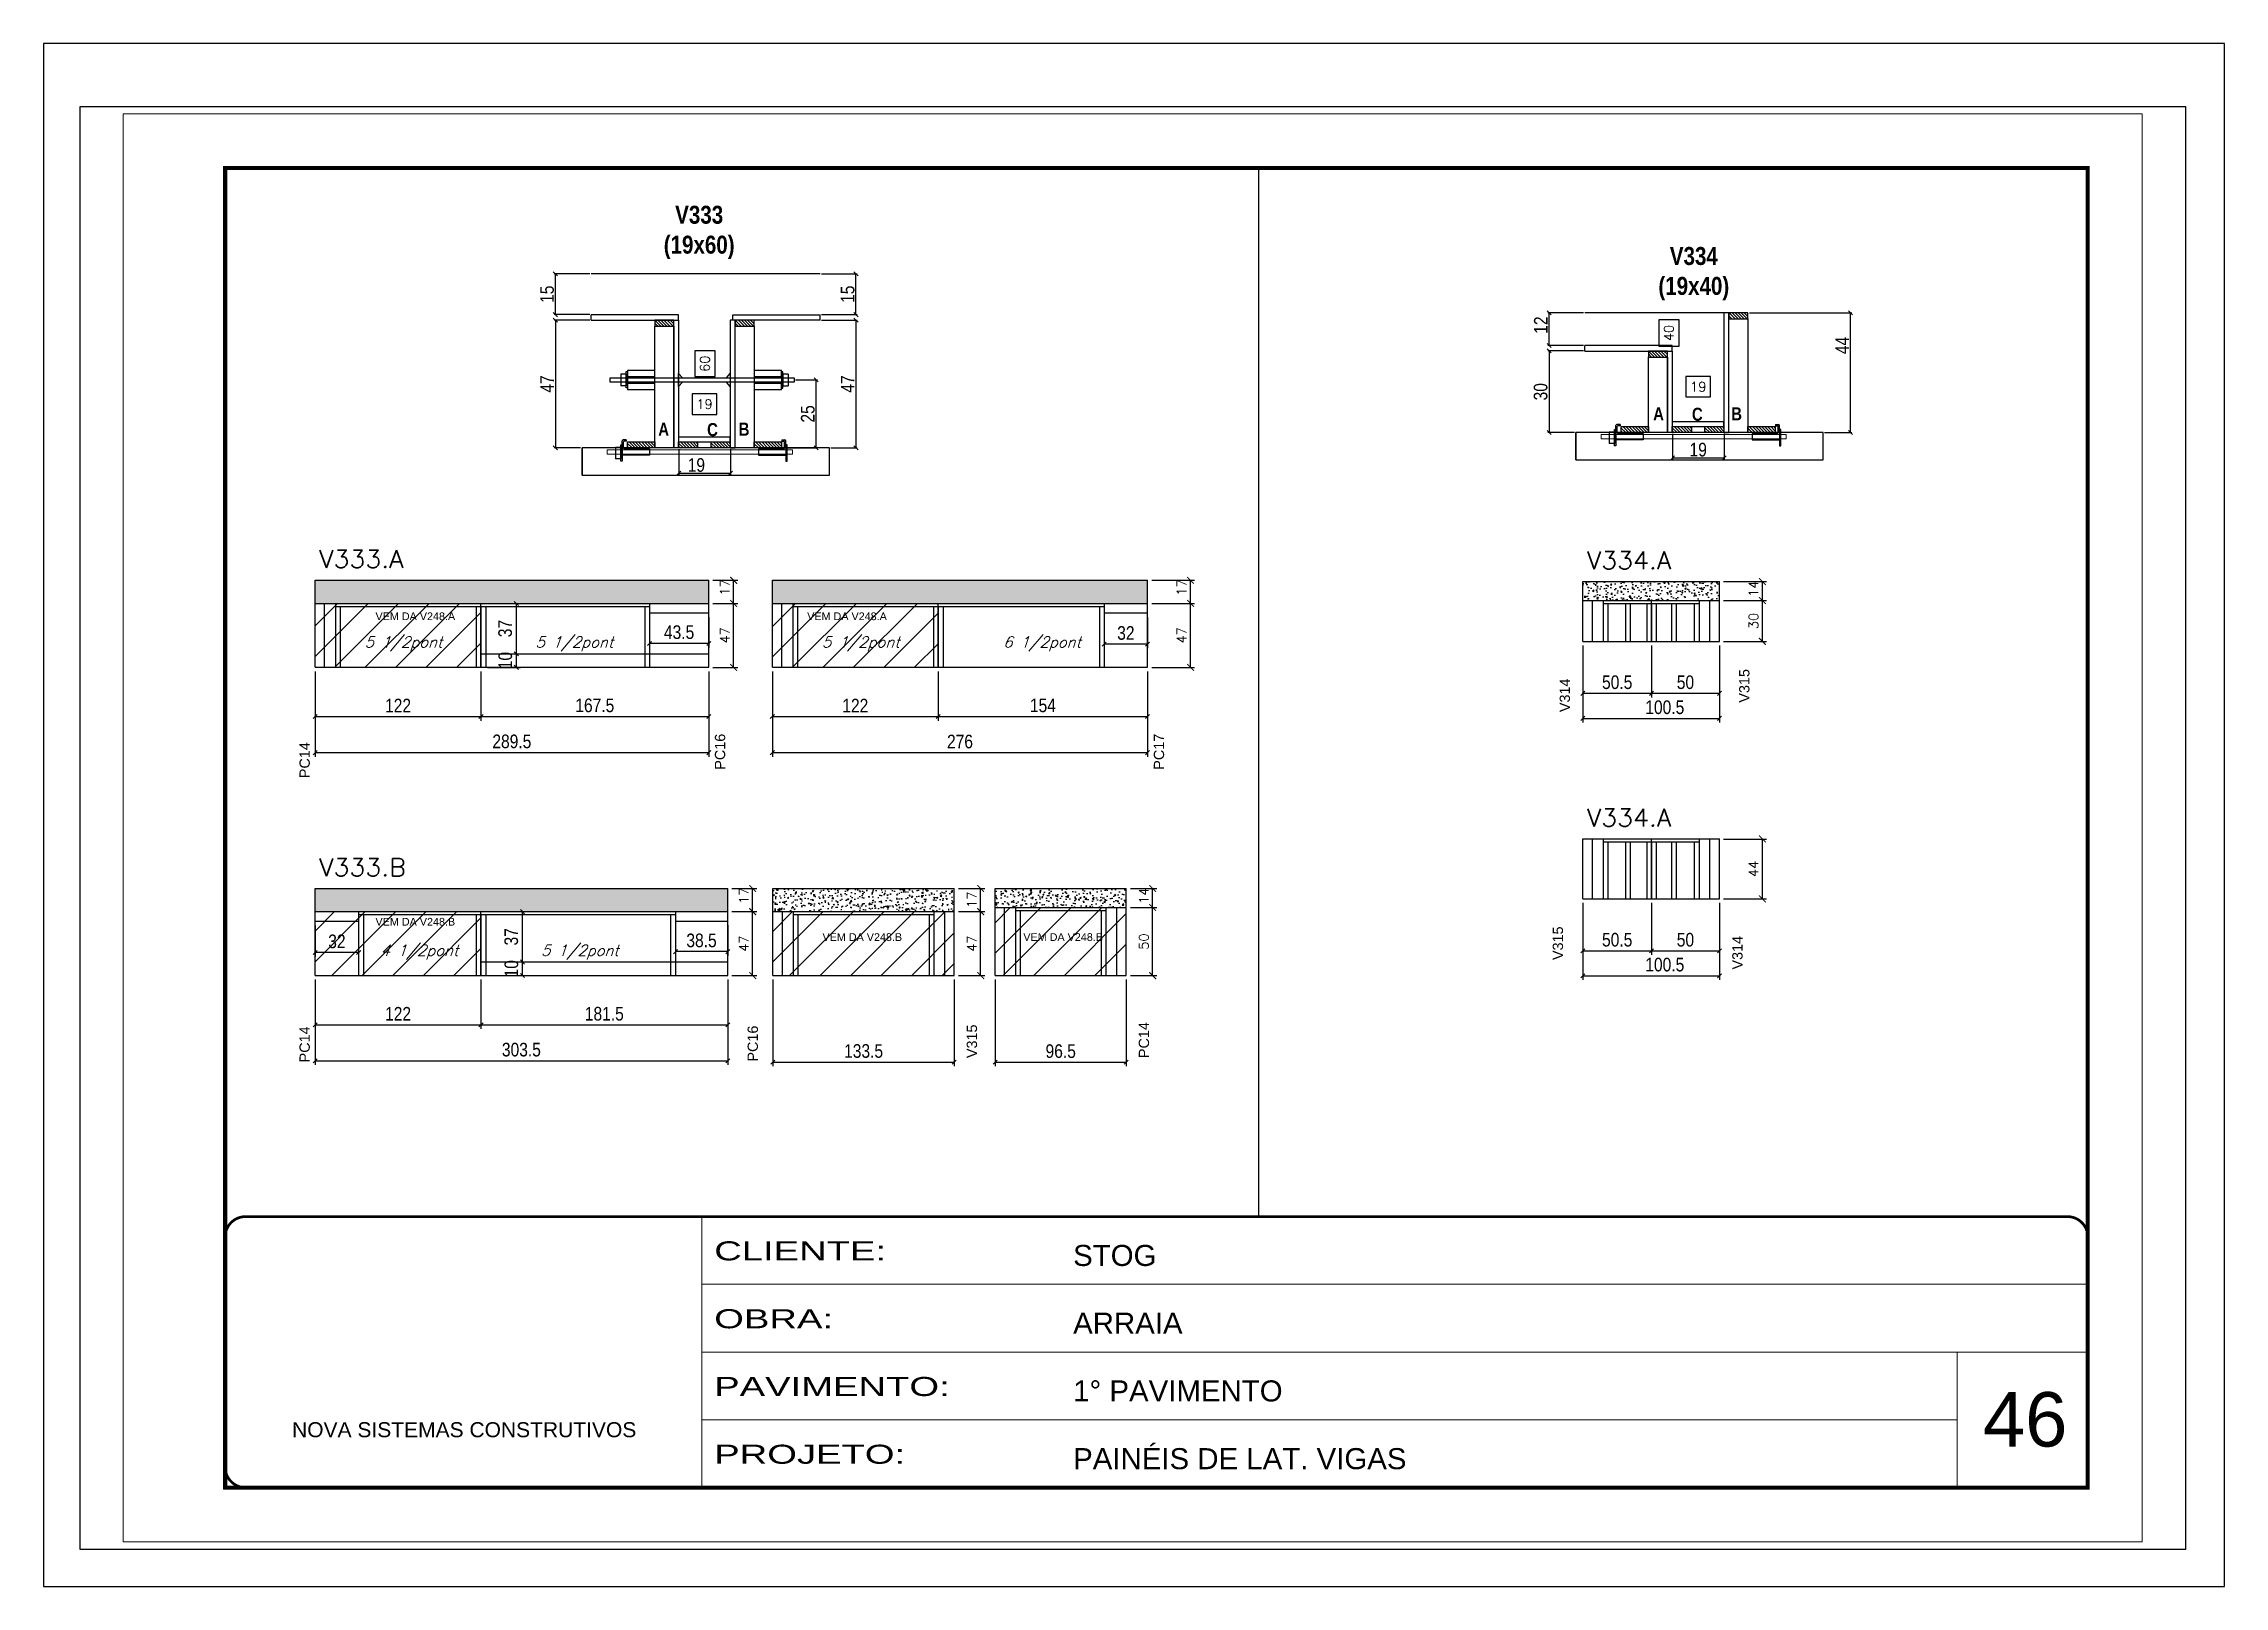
# Paper-space layout '01 (46)' of a CAD drawing. Extents: x -1 to 296, y 0 to 210.
# The model-space entities are those that its viewports show. They can reach past a viewport. Long polylines and large blocks are cut down to what shows.
import ezdxf

# ---------------------------------------------------------------- set-up
doc = ezdxf.new("R2010")
doc.units = 0
doc.linetypes.add('CONTINUO', pattern=[0])
doc.linetypes.add('DASHED', pattern=[0.75, 0.5, -0.25])
doc.layers.get('0').update_dxf_attribs({"linetype": 'CONTINUOUS'})
doc.layers.get('Defpoints').update_dxf_attribs({"linetype": 'CONTINUOUS'})
for name, color, linetype in [('1HACHURA MADEIRAS', 1, 'CONTINUOUS'), ('barrote', 251, 'CONTINUOUS'), ('COTA', 241, 'CONTINUOUS'), ('Cota Seção (2x)', 4, 'CONTINUOUS'), ('detalhes', 4, 'CONTINUOUS'), ('NOMENCLATURA', 7, 'CONTINUOUS'), ('Painéis', 200, 'CONTINUOUS'), ('presilha', 1, 'CONTINUOUS'), ('SARR_2.2x10', 60, 'CONTINUOUS'), ('SARR_2.2x7', 40, 'CONTINUOUS'), ('SARR_3.5x7', 81, 'CONTINUOUS'), ('texto', 7, 'CONTINUOUS'), ('Tubo de PVC', 51, 'CONTINUOUS')]:
    doc.layers.add(name, color=color, linetype=linetype)
for name, color, linetype, lineweight in [('CARIMBO', 255, 'CONTINUOUS', 9), ('CONCRETO', 251, 'CONTINUOUS', 25), ('Folhas', 255, 'CONTINUOUS', 9), ('REAPROVEITAMENTO', 251, 'CONTINUOUS', 9), ('SARRAFO DE PRESSAO', 251, 'DASHED', 9), ('SCO-___-LAJ', 2, 'CONTINUOUS', 0), ('Texto Seção', 7, 'CONTINUOUS', 15)]:
    doc.layers.add(name, color=color, linetype=linetype, lineweight=lineweight)
doc.styles.add('ARIAL', font='arial.ttf')
doc.styles.add('COTA TECNICA', font='techl___.ttf', dxfattribs={"height": 10})
doc.styles.add('COTA TECNICA 2X', font='techl___.ttf', dxfattribs={"height": 10})
doc.styles.add('REGUA-120', font='ROMANS.shx', dxfattribs={"height": 15})
doc.styles.add('ROMANS', font='romans.shx')
doc.styles.add('TECNICA', font='techb___.ttf', dxfattribs={"height": 10})
doc.styles.add('Tecnologia', font='')
doc.styles.get('Tecnologia').set_extended_font_data('Forgotten Futurist')
doc.dimstyles.new('Cota Paínel', dxfattribs={"dimtxt": 7, "dimasz": 5, "dimexe": 3, "dimexo": 3, "dimgap": 3, "dimtad": 1, "dimdec": 1, "dimzin": 12, "dimdsep": 46, "dimtxsty": 'ROMANS', "dimblk": 'ARCHTICK', "dimcen": 0, "dimclrd": 4, "dimclre": 4, "dimclrt": 1, "dimadec": 1, "dimazin": 3, "dimtfac": 1, "dimtdec": 1, "dimtmove": 0, "dimatfit": 3, "dimldrblk": 'OBLIQUE', "dimfxl": 1, "dimtolj": 1, "dimtzin": 12, "dimarcsym": 0})
doc.dimstyles.new('Cota Seção interna', dxfattribs={"dimtxt": 7, "dimasz": 6, "dimexe": 0.18, "dimexo": 2, "dimgap": -4, "dimtad": 3, "dimdec": 1, "dimlfac": 0.5, "dimzin": 12, "dimdsep": 46, "dimtxsty": 'ROMANS', "dimblk": 'ARCHTICK', "dimcen": 0.09, "dimse1": 1, "dimse2": 1, "dimsd1": 1, "dimsd2": 1, "dimclrd": 180, "dimclre": 5, "dimclrt": 1, "dimadec": 0, "dimazin": 3, "dimtfac": 1, "dimtdec": 1, "dimtofl": 0, "dimtmove": 0, "dimatfit": 3, "dimldrblk": 'ARCHTICK', "dimfxl": 1, "dimtolj": 1, "dimtzin": 0, "dimarcsym": 0})
doc.dimstyles.new('PAINEL', dxfattribs={"dimtxt": 10, "dimasz": 3, "dimexe": 3, "dimexo": 3, "dimgap": 3, "dimtad": 1, "dimdec": 1, "dimzin": 12, "dimdsep": 46, "dimtxsty": 'COTA TECNICA', "dimblk1": 'OBLIQUE', "dimblk2": 'OBLIQUE', "dimsah": 1, "dimcen": 0.9, "dimclrd": 4, "dimclre": 4, "dimclrt": 240, "dimadec": 1, "dimazin": 3, "dimtfac": 1, "dimtdec": 1, "dimtmove": 0, "dimatfit": 3, "dimfxl": 1, "dimtolj": 1, "dimtzin": 12, "dimarcsym": 0})
doc.dimstyles.new('SECAO', dxfattribs={"dimscale": 0.333333, "dimtxt": 5, "dimasz": 9, "dimexe": 3, "dimexo": 3, "dimgap": 3, "dimtad": 1, "dimdec": 1, "dimlfac": 0.5, "dimzin": 12, "dimdsep": 46, "dimtxsty": 'COTA TECNICA 2X', "dimblk1": 'OBLIQUE', "dimblk2": 'OBLIQUE', "dimsah": 1, "dimcen": 0.9, "dimclrd": 4, "dimclre": 4, "dimclrt": 240, "dimadec": 1, "dimazin": 3, "dimtfac": 1, "dimtdec": 1, "dimtmove": 0, "dimatfit": 3, "dimfxl": 1, "dimtolj": 1, "dimtzin": 12, "dimarcsym": 0})
pattern_1 = [(50, (5857.208, -4862.023), (9.1092334, -0.796954), [0.9525, -10.4775]), (355, (5857.208, -4862.023), (-1.762171, 9.552842), [0.762, -8.382029]), (100.45144, (5857.967, -4862.09), (7.347062, 8.755888), [0.8095, -8.904512]), (46.1842, (5857.208, -4859.483), (13.553952, -2.102116), [1.42875, -15.71625]), (96.63556, (5858.338, -4859.658), (11.870207, 12.371306), [1.21425, -13.35678]), (351.18415, (5857.208, -4859.483), (11.870207, 12.371306), [1.142998, -12.572987]), (21, (5858.478, -4860.118), (7.58072, -5.11326), [0.9525, -10.4775]), (326, (5858.478, -4860.118), (3.090101, 9.209398), [0.762, -8.382]), (71.45144, (5859.11, -4860.544), (10.670821, 4.096138), [0.8095, -8.904497]), (37.5, (5857.208, -4862.0232), (0.1544302, 4.227752), [0, -8.2804, 0, -8.509, 0, -8.41375]), (7.5, (5857.208, -4862.023), (3.340983, 5.0090287), [0, -4.8514, 0, -8.0899, 0, -3.20675]), (327.5, (5854.376, -4862.0232), (6.7795298, -0.2864372), [0, -3.175, 0, -9.906, 0, -13.1445]), (317.5, (5853.106, -4862.023), (7.406459, 1.2713246), [0, -4.1275, 0, -6.5786, 0, -9.3345])]
pattern_2 = [(45, (5857.208, -4862.023), (-11.22532, 11.22532), [])]

psp = doc.layouts.new('01 (46)')

msp = doc.modelspace()

# ---------------------------------------------------------------- texts
at = {"layer": 'CARIMBO', "style": 'ARIAL'}
msp.add_text('46', height=40, dxfattribs=at).set_placement((7225.07, 782.37))
at = {"layer": 'detalhes', "style": 'TECNICA'}
for s, p in [('A', (6982.54, 1536.77)), ('C', (7011.06, 1536.46)), ('B', (7039.94, 1536.77)), ('A', (6250.78, 1525.48)), ('C', (6286.67, 1525.17)), ('B', (6309.91, 1525.48))]:
    msp.add_text(s, height=9.6, dxfattribs=at).set_placement(p)
at = {"layer": 'NOMENCLATURA', "linetype": 'Continuous', "style": 'ARIAL'}
for s, p in [('VEM DA V248.A', (6042.8, 1389.89)), ('VEM DA V248.A', (6360.32, 1389.89)), ('VEM DA V248.B', (6042.8, 1165.33)), ('VEM DA V248.B', (6371.55, 1154.07)), ('VEM DA V248.B', (6519.29, 1154.07))]:
    msp.add_text(s, height=5.6753, dxfattribs=at).set_placement(p)
for s, p in [('V315', (7053.37, 1329.25)), ('V314', (6921.33, 1322.29)), ('PC14', (5994.47, 1273.72)), ('PC16', (6300, 1279.94)), ('PC17', (6622.83, 1279.94)), ('V315', (6916.25, 1140.02)), ('V314', (7048.29, 1133.06)), ('PC14', (5994.47, 1064.78)), ('PC16', (6324.07, 1065.39)), ('V315', (6485.25, 1067.94)), ('PC14', (6611.76, 1067.94))]:
    msp.add_text(s, height=7.567, rotation=90, dxfattribs=at).set_placement(p)
at = {"layer": 'NOMENCLATURA', "char_height": 13.2, "attachment_point": 2, "style": 'TECNICA'}
for s, insert in [('V333\\P(19x60)', (6280.87, 1694.54)), ('V334\\P(19x40)', (7012.45, 1664.23))]:
    msp.add_mtext_dynamic_manual_height_columns(s, width=13.2, gutter_width=1, heights=[0], dxfattribs=dict(at, insert=insert))
at = {"layer": 'texto', "color": 2, "char_height": 8, "attachment_point": 5, "style": 'ROMANS'}
for s, insert in [('{\\Q19;\\C256;5 1/2pont}', (6063.39, 1372.45)), ('{\\Q19;\\C256;5 1/2pont}', (6189.06, 1372.45)), ('{\\Q19;\\C256;5 1/2pont}', (6399.72, 1372.45)), ('{\\Q19;\\C256;6 1/2pont}', (6533.06, 1372.45)), ('{\\Q19;\\C256;4 1/2pont}', (6075.15, 1145.82)), ('{\\Q19;\\C256;5 1/2pont}', (6193.15, 1145.82))]:
    msp.add_mtext(s, dxfattribs=dict(at, insert=insert))
at = {"layer": 'Texto Seção', "style": 'REGUA-120', "width": 1.05}
for s, p in [('V333.A', (6001.39, 1428.41)), ('V334.A', (6933.83, 1427.44)), ('V334.A', (6933.83, 1238.21)), ('V333.B', (6001.39, 1201.79))]:
    msp.add_text(s, height=13, dxfattribs=at).set_placement(p)

# ---------------------------------------------------------------- blocks, each defined once
blk = doc.blocks.new('9999999999')
at = {"color": 30, "linetype": 'CONTINUO'}
for p, q in [((98564.6, 34230.2), (98564.6, 34429.4)), ((98564.6, 34379.6), (99584, 34379.6)), ((98564.6, 34329.8), (99488, 34329.8)), ((99584, 34329.8), (99488, 34329.8)), ((99488, 34329.8), (99488, 34230.2)), ((98564.6, 34280), (99488, 34280))]:
    blk.add_line(p, q, dxfattribs=at)
at = {"color": 30, "linetype": 'CONTINUO', "const_width": 2}
blk.add_lwpolyline([(99584, 34230.2), (99584, 34414.4, 0.414214), (99569, 34429.4), (98229, 34429.4, 0.414214), (98214, 34414.4), (98214, 34245.2, 0.414214), (98229, 34230.2), (99584, 34230.2)], format="xyb", dxfattribs=at)
at = {"layer": 'Folhas'}
blk.add_lwpolyline([(98139, 34190.2), (99624, 34190.2), (99624, 35240.2), (98139, 35240.2)], close=True, dxfattribs=at)
at = {"layer": 'Folhas', "color": 30, "const_width": 3}
blk.add_lwpolyline([(98214, 34230.2), (99584, 34230.2), (99584, 35200.2), (98214, 35200.2)], close=True, dxfattribs=at)
at = {"color": 7, "linetype": 'Continuous', "ltscale": 5, "style": 'ARIAL'}
for s, height, p in [('STOG', 15.48, (98837.7, 34393.1)), ('ARRAIA', 15.48, (98837.7, 34343.3)), ('1° PAVIMENTO', 15.483, (98837.7, 34293.5)), ('NOVA SISTEMAS CONSTRUTIVOS', 11.059, (98263.2, 34267.2)), ('PAINÉIS DE LAT. VIGAS', 15.483, (98837.7, 34243.7))]:
    blk.add_text(s, height=height, dxfattribs=at).set_placement(p)
at = {"layer": 'Folhas', "color": 7, "style": 'Tecnologia', "width": 1.5}
for s, p in [('CLIENTE:', (98573.7, 34397.2)), ('OBRA:', (98573.7, 34347.3)), ('PAVIMENTO:', (98573.7, 34297.5)), ('PROJETO:', (98573.7, 34247.7))]:
    blk.add_text(s, height=14, dxfattribs=at).set_placement(p)
blk = doc.blocks.new('_Oblique')
at = {"color": 0, "linetype": 'ByBlock', "lineweight": -2}
blk.add_line((-0.5, -0.5), (0.5, 0.5), dxfattribs=at)
blk = doc.blocks.new('*D1546')
at = {"layer": 'COTA', "color": 4, "lineweight": -2, "transparency": 16777216}
for p, q in [((6265.8, 1515.5), (6265.8, 1496.8)), ((6303.8, 1515.5), (6303.8, 1496.8)), ((6303.8, 1497.8), (6265.8, 1497.8))]:
    blk.add_line(p, q, dxfattribs=at)
at = {"layer": 'Defpoints', "color": 0, "transparency": 16777216}
for p in [(6265.8, 1516.5), (6303.8, 1516.5), (6265.8, 1497.8)]:
    blk.add_point(p, dxfattribs=at)
at = {"layer": 'COTA', "color": 4, "lineweight": -2, "transparency": 16777216, "xscale": 3, "yscale": 3, "zscale": 3, "rotation": 180}
blk.add_blockref('_Oblique', (6265.8, 1497.8), dxfattribs=at)
at = {"layer": 'COTA', "color": 4, "lineweight": -2, "transparency": 16777216, "xscale": 3, "yscale": 3, "zscale": 3}
blk.add_blockref('_Oblique', (6303.8, 1497.8), dxfattribs=at)
at = {"layer": 'COTA', "color": 240, "transparency": 16777216, "insert": (6278.8, 1503.9), "char_height": 10, "attachment_point": 5, "style": 'COTA TECNICA 2X'}
blk.add_mtext('\\A1;19', dxfattribs=at)
blk = doc.blocks.new('PRESILHA METÁLICA 1')
at = {"layer": 'presilha'}
for p, q in [((0, 13), (6, 13)), ((0, 13), (0, 0)), ((6, 0), (0, 0)), ((6, 15.5), (7.5, 15.5)), ((6, -2.5), (6, 15.5)), ((6, 13), (6, 0)), ((7.5, 10.6), (7.5, 19.9)), ((7.5, 15.5), (7.5, -2.5)), ((37.5, 4.1), (7.5, 4.1)), ((12, 21), (8.6, 21)), ((9, 11.6), (9, 18.9)), ((12, 19.5), (9.6, 19.5)), ((37.5, 11), (9.6, 11)), ((12, 21), (12, 19.5)), ((37.5, 11), (37.5, 4.1)), ((7.5, -2.5), (6, -2.5))]:
    blk.add_line(p, q, dxfattribs=at)
for centre, radius, start, end in [((8.6, 19.9), 1.14, 90, 180), ((9.6, 18.9), 0.57, 90, 180), ((9.6, 11.6), 0.57, 180, 270)]:
    blk.add_arc(centre, radius, start, end, dxfattribs=at)
blk = doc.blocks.new('PRESILHA METÁLICA 2')
at = {"layer": 'presilha'}
for p, q in [((-30.8, 13.5), (-30.8, 6.6)), ((-30.8, 13.5), (-2.8, 13.5)), ((-30.8, 6.6), (-0.8, 6.6)), ((-5.2, 23.5), (-5.2, 22)), ((-5.2, 23.5), (-1.9, 23.5)), ((-5.2, 22), (-2.8, 22)), ((-2.2, 14.1), (-2.2, 21.4)), ((0.8, 18), (-0.8, 18)), ((-0.8, 18), (-0.8, 0)), ((-0.8, 0), (0.8, 0)), ((-0.8, 14.6), (-0.8, 22.4)), ((0.8, 0), (0.8, 18))]:
    blk.add_line(p, q, dxfattribs=at)
for centre, radius, start, end in [((-2.8, 21.4), 0.57, 0, 90), ((-2.8, 14.1), 0.57, 270, 0), ((-1.9, 22.4), 1.14, 0, 90)]:
    blk.add_arc(centre, radius, start, end, dxfattribs=at)
blk = doc.blocks.new('*D1472')
at = {"layer": 'COTA', "color": 4, "lineweight": -2, "transparency": 16777216}
for p, q in [((6200.5, 1610.5), (6174.1, 1610.5)), ((6175.1, 1610.5), (6175.1, 1516.5)), ((6193.7, 1516.5), (6174.1, 1516.5))]:
    blk.add_line(p, q, dxfattribs=at)
at = {"layer": 'Defpoints', "color": 0, "transparency": 16777216}
for p in [(6201.5, 1610.5), (6175.1, 1516.5), (6194.7, 1516.5)]:
    blk.add_point(p, dxfattribs=at)
at = {"layer": 'COTA', "color": 4, "lineweight": -2, "transparency": 16777216, "xscale": 3, "yscale": 3, "zscale": 3}
for p, rotation in [((6175.1, 1610.5), 90), ((6175.1, 1516.5), 270)]:
    blk.add_blockref('_Oblique', p, dxfattribs=dict(at, rotation=rotation))
at = {"layer": 'COTA', "color": 240, "transparency": 16777216, "insert": (6169, 1563.5), "char_height": 10, "attachment_point": 5, "rotation": 90, "style": 'COTA TECNICA 2X'}
blk.add_mtext('\\A1;47', dxfattribs=at)
blk = doc.blocks.new('*D1473')
at = {"layer": 'Cota Seção (2x)', "color": 180, "lineweight": -2, "transparency": 16777216}
for p, q in [((6292.6, 1587.9), (6277.6, 1587.9)), ((6277.6, 1587.9), (6277.6, 1568.9)), ((6292.6, 1568.9), (6292.6, 1587.9)), ((6277.6, 1568.9), (6292.6, 1568.9))]:
    blk.add_line(p, q, dxfattribs=at)
at = {"layer": 'Defpoints', "color": 0, "transparency": 16777216}
for p in [(6296.6, 1644.5), (6303.8, 1644.5), (6296.3, 1524.5)]:
    blk.add_point(p, dxfattribs=at)
at = {"layer": 'Cota Seção (2x)', "color": 1, "transparency": 16777216, "insert": (6285.1, 1578.4), "char_height": 7, "attachment_point": 5, "rotation": 90, "style": 'ROMANS'}
blk.add_mtext('\\A1;60', dxfattribs=at)
blk = doc.blocks.new('_ArchTick')
at = {"color": 0, "linetype": 'ByBlock', "const_width": 0.15}
blk.add_lwpolyline([(-0.5, -0.5), (0.5, 0.5)], dxfattribs=at)
blk = doc.blocks.new('*D1474')
at = {"layer": 'COTA', "color": 4, "lineweight": -2, "transparency": 16777216}
for p, q in [((6200.5, 1644.5), (6174.1, 1644.5)), ((6175.1, 1614.5), (6175.1, 1644.5)), ((6200.5, 1614.5), (6174.1, 1614.5))]:
    blk.add_line(p, q, dxfattribs=at)
at = {"layer": 'Defpoints', "color": 0, "transparency": 16777216}
for p in [(6175.1, 1644.5), (6201.5, 1644.5), (6201.5, 1614.5)]:
    blk.add_point(p, dxfattribs=at)
at = {"layer": 'COTA', "color": 4, "lineweight": -2, "transparency": 16777216, "xscale": 3, "yscale": 3, "zscale": 3}
for p, rotation in [((6175.1, 1644.5), 90), ((6175.1, 1614.5), 270)]:
    blk.add_blockref('_Oblique', p, dxfattribs=dict(at, rotation=rotation))
at = {"layer": 'COTA', "color": 240, "transparency": 16777216, "insert": (6169, 1629.5), "char_height": 10, "attachment_point": 5, "rotation": 90, "style": 'COTA TECNICA 2X'}
blk.add_mtext('\\A1;15', dxfattribs=at)
blk = doc.blocks.new('*D1475')
at = {"layer": 'COTA', "color": 4, "lineweight": -2, "transparency": 16777216}
for p, q in [((6370.9, 1610.5), (6397.2, 1610.5)), ((6396.2, 1610.5), (6396.2, 1516.5)), ((6377.6, 1516.5), (6397.2, 1516.5))]:
    blk.add_line(p, q, dxfattribs=at)
at = {"layer": 'Defpoints', "color": 0, "transparency": 16777216}
for p in [(6369.9, 1610.5), (6376.6, 1516.5), (6396.2, 1516.5)]:
    blk.add_point(p, dxfattribs=at)
at = {"layer": 'COTA', "color": 4, "lineweight": -2, "transparency": 16777216, "xscale": 3, "yscale": 3, "zscale": 3}
for p, rotation in [((6396.2, 1610.5), 90), ((6396.2, 1516.5), 270)]:
    blk.add_blockref('_Oblique', p, dxfattribs=dict(at, rotation=rotation))
at = {"layer": 'COTA', "color": 240, "transparency": 16777216, "insert": (6390.1, 1563.5), "char_height": 10, "attachment_point": 5, "rotation": 90, "style": 'COTA TECNICA 2X'}
blk.add_mtext('\\A1;47', dxfattribs=at)
blk = doc.blocks.new('*D1476')
at = {"layer": 'COTA', "color": 4, "lineweight": -2, "transparency": 16777216}
for p, q in [((6370.9, 1644.5), (6397.2, 1644.5)), ((6396.2, 1614.5), (6396.2, 1644.5)), ((6370.9, 1614.5), (6397.2, 1614.5))]:
    blk.add_line(p, q, dxfattribs=at)
at = {"layer": 'Defpoints', "color": 0, "transparency": 16777216}
for p in [(6369.9, 1644.5), (6396.2, 1644.5), (6369.9, 1614.5)]:
    blk.add_point(p, dxfattribs=at)
at = {"layer": 'COTA', "color": 4, "lineweight": -2, "transparency": 16777216, "xscale": 3, "yscale": 3, "zscale": 3}
for p, rotation in [((6396.2, 1644.5), 90), ((6396.2, 1614.5), 270)]:
    blk.add_blockref('_Oblique', p, dxfattribs=dict(at, rotation=rotation))
at = {"layer": 'COTA', "color": 240, "transparency": 16777216, "insert": (6390.1, 1629.5), "char_height": 10, "attachment_point": 5, "rotation": 90, "style": 'COTA TECNICA 2X'}
blk.add_mtext('\\A1;15', dxfattribs=at)
blk = doc.blocks.new('*D1547')
at = {"layer": 'Cota Seção (2x)', "color": 180, "lineweight": -2, "transparency": 16777216}
for p, q in [((6293.8, 1556.2), (6275.8, 1556.2)), ((6275.8, 1556.2), (6275.8, 1541.2)), ((6293.8, 1541.2), (6293.8, 1556.2)), ((6275.8, 1541.2), (6293.8, 1541.2))]:
    blk.add_line(p, q, dxfattribs=at)
at = {"layer": 'Defpoints', "color": 0, "transparency": 16777216}
for p in [(6265.8, 1524.5), (6303.8, 1537.2), (6303.8, 1524.5)]:
    blk.add_point(p, dxfattribs=at)
at = {"layer": 'Cota Seção (2x)', "color": 1, "transparency": 16777216, "insert": (6284.8, 1548.7), "char_height": 7, "attachment_point": 5, "style": 'ROMANS'}
blk.add_mtext('\\A1;19', dxfattribs=at)
blk = doc.blocks.new('*D1477')
at = {"layer": 'COTA', "color": 4, "linetype": 'ByBlock', "lineweight": -2, "transparency": 16777216}
for p, q in [((5998.4, 1352.2), (5998.4, 1316)), ((6120.4, 1352.2), (6120.4, 1316)), ((5998.4, 1319), (6120.4, 1319))]:
    blk.add_line(p, q, dxfattribs=at)
at = {"layer": 'Defpoints', "color": 0, "linetype": 'ByBlock', "transparency": 16777216}
for p in [(5998.4, 1355.2), (6120.4, 1355.2), (6120.4, 1319)]:
    blk.add_point(p, dxfattribs=at)
at = {"layer": 'COTA', "color": 4, "linetype": 'ByBlock', "lineweight": -2, "transparency": 16777216, "xscale": 3, "yscale": 3, "zscale": 3, "rotation": 180}
blk.add_blockref('_Oblique', (5998.4, 1319), dxfattribs=at)
at = {"layer": 'COTA', "color": 4, "linetype": 'ByBlock', "lineweight": -2, "transparency": 16777216, "xscale": 3, "yscale": 3, "zscale": 3}
blk.add_blockref('_Oblique', (6120.4, 1319), dxfattribs=at)
at = {"layer": 'COTA', "color": 240, "linetype": 'ByBlock', "transparency": 16777216, "insert": (6059.4, 1327.1), "char_height": 10, "attachment_point": 5, "style": 'COTA TECNICA'}
blk.add_mtext('\\A1;122', dxfattribs=at)
blk = doc.blocks.new('*D1478')
at = {"layer": 'COTA', "color": 4, "linetype": 'ByBlock', "lineweight": -2, "transparency": 16777216}
for p, q in [((6120.4, 1352.2), (6120.4, 1316)), ((6287.9, 1352.2), (6287.9, 1316)), ((6120.4, 1319), (6287.9, 1319))]:
    blk.add_line(p, q, dxfattribs=at)
at = {"layer": 'Defpoints', "color": 0, "linetype": 'ByBlock', "transparency": 16777216}
for p in [(6120.4, 1355.2), (6287.9, 1355.2), (6287.9, 1319)]:
    blk.add_point(p, dxfattribs=at)
at = {"layer": 'COTA', "color": 4, "linetype": 'ByBlock', "lineweight": -2, "transparency": 16777216, "xscale": 3, "yscale": 3, "zscale": 3, "rotation": 180}
blk.add_blockref('_Oblique', (6120.4, 1319), dxfattribs=at)
at = {"layer": 'COTA', "color": 4, "linetype": 'ByBlock', "lineweight": -2, "transparency": 16777216, "xscale": 3, "yscale": 3, "zscale": 3}
blk.add_blockref('_Oblique', (6287.9, 1319), dxfattribs=at)
at = {"layer": 'COTA', "color": 240, "linetype": 'ByBlock', "transparency": 16777216, "insert": (6204.1, 1327.2), "char_height": 10, "attachment_point": 5, "style": 'COTA TECNICA'}
blk.add_mtext('\\A1;167.5', dxfattribs=at)
blk = doc.blocks.new('*D1548')
at = {"layer": 'COTA', "color": 4, "linetype": 'ByBlock', "lineweight": -2, "transparency": 16777216}
for p, q in [((5998.4, 1352.2), (5998.4, 1289.5)), ((6287.9, 1352.2), (6287.9, 1289.5)), ((5998.4, 1292.5), (6287.9, 1292.5))]:
    blk.add_line(p, q, dxfattribs=at)
at = {"layer": 'Defpoints', "color": 0, "linetype": 'ByBlock', "transparency": 16777216}
for p in [(5998.4, 1355.2), (6287.9, 1355.2), (6287.9, 1292.5)]:
    blk.add_point(p, dxfattribs=at)
at = {"layer": 'COTA', "color": 4, "linetype": 'ByBlock', "lineweight": -2, "transparency": 16777216, "xscale": 3, "yscale": 3, "zscale": 3, "rotation": 180}
blk.add_blockref('_Oblique', (5998.4, 1292.5), dxfattribs=at)
at = {"layer": 'COTA', "color": 4, "linetype": 'ByBlock', "lineweight": -2, "transparency": 16777216, "xscale": 3, "yscale": 3, "zscale": 3}
blk.add_blockref('_Oblique', (6287.9, 1292.5), dxfattribs=at)
at = {"layer": 'COTA', "color": 240, "linetype": 'ByBlock', "transparency": 16777216, "insert": (6143.1, 1300.7), "char_height": 10, "attachment_point": 5, "style": 'COTA TECNICA'}
blk.add_mtext('\\A1;289.5', dxfattribs=at)
blk = doc.blocks.new('*D1479')
at = {"layer": 'COTA', "color": 4, "lineweight": -2, "transparency": 16777216}
for p, q in [((6290.9, 1402.2), (6309.2, 1402.2)), ((6306.2, 1355.2), (6306.2, 1402.2)), ((6290.9, 1355.2), (6309.2, 1355.2))]:
    blk.add_line(p, q, dxfattribs=at)
at = {"layer": 'Defpoints', "color": 0, "transparency": 16777216}
for p in [(6287.9, 1402.2), (6306.2, 1402.2), (6287.9, 1355.2)]:
    blk.add_point(p, dxfattribs=at)
at = {"layer": 'COTA', "color": 4, "lineweight": -2, "transparency": 16777216, "xscale": 5, "yscale": 5, "zscale": 5}
for p, rotation in [((6306.2, 1402.2), 90), ((6306.2, 1355.2), 270)]:
    blk.add_blockref('_ArchTick', p, dxfattribs=dict(at, rotation=rotation))
at = {"layer": 'COTA', "color": 1, "transparency": 16777216, "insert": (6299.7, 1378.7), "char_height": 7, "attachment_point": 5, "rotation": 90, "style": 'ROMANS'}
blk.add_mtext('\\A1;47', dxfattribs=at)
blk = doc.blocks.new('*D1480')
at = {"layer": 'COTA', "color": 4, "linetype": 'Continuous', "lineweight": -2, "transparency": 16777216}
for p, q in [((6290.9, 1419.2), (6309.2, 1419.2)), ((6306.2, 1402.2), (6306.2, 1419.2))]:
    blk.add_line(p, q, dxfattribs=at)
at = {"layer": 'COTA', "color": 4, "lineweight": -2, "transparency": 16777216}
blk.add_line((6290.9, 1402.2), (6309.2, 1402.2), dxfattribs=at)
at = {"layer": 'Defpoints', "color": 0, "linetype": 'Continuous', "transparency": 16777216}
for p in [(6287.9, 1419.2), (6306.2, 1419.2), (6287.9, 1402.2)]:
    blk.add_point(p, dxfattribs=at)
at = {"layer": 'COTA', "color": 4, "linetype": 'Continuous', "lineweight": -2, "transparency": 16777216, "xscale": 5, "yscale": 5, "zscale": 5}
for p, rotation in [((6306.2, 1419.2), 90), ((6306.2, 1402.2), 270)]:
    blk.add_blockref('_ArchTick', p, dxfattribs=dict(at, rotation=rotation))
at = {"layer": 'COTA', "color": 1, "linetype": 'Continuous', "transparency": 16777216, "insert": (6299.7, 1413.9), "char_height": 7, "attachment_point": 5, "rotation": 90, "style": 'ROMANS'}
blk.add_mtext('\\A1;17', dxfattribs=at)
blk = doc.blocks.new('*D1481')
at = {"layer": 'COTA', "color": 4, "linetype": 'ByBlock', "lineweight": -2, "transparency": 16777216}
for p, q in [((6334.7, 1352.2), (6334.7, 1316)), ((6456.7, 1352.2), (6456.7, 1316)), ((6334.7, 1319), (6456.7, 1319))]:
    blk.add_line(p, q, dxfattribs=at)
at = {"layer": 'Defpoints', "color": 0, "linetype": 'ByBlock', "transparency": 16777216}
for p in [(6334.7, 1355.2), (6456.7, 1355.2), (6456.7, 1319)]:
    blk.add_point(p, dxfattribs=at)
at = {"layer": 'COTA', "color": 4, "linetype": 'ByBlock', "lineweight": -2, "transparency": 16777216, "xscale": 3, "yscale": 3, "zscale": 3, "rotation": 180}
blk.add_blockref('_Oblique', (6334.7, 1319), dxfattribs=at)
at = {"layer": 'COTA', "color": 4, "linetype": 'ByBlock', "lineweight": -2, "transparency": 16777216, "xscale": 3, "yscale": 3, "zscale": 3}
blk.add_blockref('_Oblique', (6456.7, 1319), dxfattribs=at)
at = {"layer": 'COTA', "color": 240, "linetype": 'ByBlock', "transparency": 16777216, "insert": (6395.7, 1327.1), "char_height": 10, "attachment_point": 5, "style": 'COTA TECNICA'}
blk.add_mtext('\\A1;122', dxfattribs=at)
blk = doc.blocks.new('*D1482')
at = {"layer": 'COTA', "color": 4, "linetype": 'ByBlock', "lineweight": -2, "transparency": 16777216}
for p, q in [((6456.7, 1352.2), (6456.7, 1316)), ((6610.7, 1352.2), (6610.7, 1316)), ((6456.7, 1319), (6610.7, 1319))]:
    blk.add_line(p, q, dxfattribs=at)
at = {"layer": 'Defpoints', "color": 0, "linetype": 'ByBlock', "transparency": 16777216}
for p in [(6456.7, 1355.2), (6610.7, 1355.2), (6610.7, 1319)]:
    blk.add_point(p, dxfattribs=at)
at = {"layer": 'COTA', "color": 4, "linetype": 'ByBlock', "lineweight": -2, "transparency": 16777216, "xscale": 3, "yscale": 3, "zscale": 3, "rotation": 180}
blk.add_blockref('_Oblique', (6456.7, 1319), dxfattribs=at)
at = {"layer": 'COTA', "color": 4, "linetype": 'ByBlock', "lineweight": -2, "transparency": 16777216, "xscale": 3, "yscale": 3, "zscale": 3}
blk.add_blockref('_Oblique', (6610.7, 1319), dxfattribs=at)
at = {"layer": 'COTA', "color": 240, "linetype": 'ByBlock', "transparency": 16777216, "insert": (6533.7, 1327.2), "char_height": 10, "attachment_point": 5, "style": 'COTA TECNICA'}
blk.add_mtext('\\A1;154', dxfattribs=at)
blk = doc.blocks.new('*D1549')
at = {"layer": 'COTA', "color": 4, "linetype": 'ByBlock', "lineweight": -2, "transparency": 16777216}
for p, q in [((6334.7, 1352.2), (6334.7, 1289.5)), ((6610.7, 1352.2), (6610.7, 1289.5)), ((6334.7, 1292.5), (6610.7, 1292.5))]:
    blk.add_line(p, q, dxfattribs=at)
at = {"layer": 'Defpoints', "color": 0, "linetype": 'ByBlock', "transparency": 16777216}
for p in [(6334.7, 1355.2), (6610.7, 1355.2), (6610.7, 1292.5)]:
    blk.add_point(p, dxfattribs=at)
at = {"layer": 'COTA', "color": 4, "linetype": 'ByBlock', "lineweight": -2, "transparency": 16777216, "xscale": 3, "yscale": 3, "zscale": 3, "rotation": 180}
blk.add_blockref('_Oblique', (6334.7, 1292.5), dxfattribs=at)
at = {"layer": 'COTA', "color": 4, "linetype": 'ByBlock', "lineweight": -2, "transparency": 16777216, "xscale": 3, "yscale": 3, "zscale": 3}
blk.add_blockref('_Oblique', (6610.7, 1292.5), dxfattribs=at)
at = {"layer": 'COTA', "color": 240, "linetype": 'ByBlock', "transparency": 16777216, "insert": (6472.7, 1300.6), "char_height": 10, "attachment_point": 5, "style": 'COTA TECNICA'}
blk.add_mtext('\\A1;276', dxfattribs=at)
blk = doc.blocks.new('*D1483')
at = {"layer": 'COTA', "color": 4, "lineweight": -2, "transparency": 16777216}
for p, q in [((6613.7, 1402.2), (6645.3, 1402.2)), ((6642.3, 1355.2), (6642.3, 1402.2)), ((6613.7, 1355.2), (6645.3, 1355.2))]:
    blk.add_line(p, q, dxfattribs=at)
at = {"layer": 'Defpoints', "color": 0, "transparency": 16777216}
for p in [(6610.7, 1402.2), (6642.3, 1402.2), (6610.7, 1355.2)]:
    blk.add_point(p, dxfattribs=at)
at = {"layer": 'COTA', "color": 4, "lineweight": -2, "transparency": 16777216, "xscale": 5, "yscale": 5, "zscale": 5}
for p, rotation in [((6642.3, 1402.2), 90), ((6642.3, 1355.2), 270)]:
    blk.add_blockref('_ArchTick', p, dxfattribs=dict(at, rotation=rotation))
at = {"layer": 'COTA', "color": 1, "transparency": 16777216, "insert": (6635.8, 1378.7), "char_height": 7, "attachment_point": 5, "rotation": 90, "style": 'ROMANS'}
blk.add_mtext('\\A1;47', dxfattribs=at)
blk = doc.blocks.new('*D1484')
at = {"layer": 'COTA', "color": 4, "linetype": 'Continuous', "lineweight": -2, "transparency": 16777216}
for p, q in [((6613.7, 1419.2), (6645.3, 1419.2)), ((6642.3, 1402.2), (6642.3, 1419.2))]:
    blk.add_line(p, q, dxfattribs=at)
at = {"layer": 'COTA', "color": 4, "lineweight": -2, "transparency": 16777216}
blk.add_line((6613.7, 1402.2), (6645.3, 1402.2), dxfattribs=at)
at = {"layer": 'Defpoints', "color": 0, "linetype": 'Continuous', "transparency": 16777216}
for p in [(6610.7, 1419.2), (6642.3, 1419.2), (6610.7, 1402.2)]:
    blk.add_point(p, dxfattribs=at)
at = {"layer": 'COTA', "color": 4, "linetype": 'Continuous', "lineweight": -2, "transparency": 16777216, "xscale": 5, "yscale": 5, "zscale": 5}
for p, rotation in [((6642.3, 1419.2), 90), ((6642.3, 1402.2), 270)]:
    blk.add_blockref('_ArchTick', p, dxfattribs=dict(at, rotation=rotation))
at = {"layer": 'COTA', "color": 1, "linetype": 'Continuous', "transparency": 16777216, "insert": (6635.8, 1413.9), "char_height": 7, "attachment_point": 5, "rotation": 90, "style": 'ROMANS'}
blk.add_mtext('\\A1;17', dxfattribs=at)
blk = doc.blocks.new('*D1550')
at = {"layer": 'COTA', "color": 4, "lineweight": -2, "transparency": 16777216}
for p, q in [((6578.7, 1392.2), (6578.7, 1369.2)), ((6610.7, 1392.2), (6610.7, 1369.2)), ((6610.7, 1372.2), (6578.7, 1372.2))]:
    blk.add_line(p, q, dxfattribs=at)
at = {"layer": 'Defpoints', "color": 0, "transparency": 16777216}
for p in [(6578.7, 1395.2), (6610.7, 1395.2), (6578.7, 1372.2)]:
    blk.add_point(p, dxfattribs=at)
at = {"layer": 'COTA', "color": 4, "lineweight": -2, "transparency": 16777216, "xscale": 3, "yscale": 3, "zscale": 3, "rotation": 180}
blk.add_blockref('_Oblique', (6578.7, 1372.2), dxfattribs=at)
at = {"layer": 'COTA', "color": 4, "lineweight": -2, "transparency": 16777216, "xscale": 3, "yscale": 3, "zscale": 3}
blk.add_blockref('_Oblique', (6610.7, 1372.2), dxfattribs=at)
at = {"layer": 'COTA', "color": 240, "transparency": 16777216, "insert": (6594.7, 1380.4), "char_height": 10, "attachment_point": 5, "style": 'COTA TECNICA'}
blk.add_mtext('\\A1;32', dxfattribs=at)
blk = doc.blocks.new('*D1551')
at = {"layer": 'COTA', "color": 4, "lineweight": -2, "transparency": 16777216}
for p, q in [((6244.4, 1392.2), (6244.4, 1369.8)), ((6287.9, 1392.2), (6287.9, 1369.8)), ((6287.9, 1372.8), (6244.4, 1372.8))]:
    blk.add_line(p, q, dxfattribs=at)
at = {"layer": 'Defpoints', "color": 0, "transparency": 16777216}
for p in [(6244.4, 1395.2), (6287.9, 1395.2), (6244.4, 1372.8)]:
    blk.add_point(p, dxfattribs=at)
at = {"layer": 'COTA', "color": 4, "lineweight": -2, "transparency": 16777216, "xscale": 3, "yscale": 3, "zscale": 3, "rotation": 180}
blk.add_blockref('_Oblique', (6244.4, 1372.8), dxfattribs=at)
at = {"layer": 'COTA', "color": 4, "lineweight": -2, "transparency": 16777216, "xscale": 3, "yscale": 3, "zscale": 3}
blk.add_blockref('_Oblique', (6287.9, 1372.8), dxfattribs=at)
at = {"layer": 'COTA', "color": 240, "transparency": 16777216, "insert": (6266.1, 1381), "char_height": 10, "attachment_point": 5, "style": 'COTA TECNICA'}
blk.add_mtext('\\A1;43.5', dxfattribs=at)
blk = doc.blocks.new('*D1485')
at = {"layer": 'COTA', "color": 4, "linetype": 'ByBlock', "lineweight": -2, "transparency": 16777216}
for p, q in [((5998.4, 1125.6), (5998.4, 1089.4)), ((6120.4, 1125.6), (6120.4, 1089.4)), ((5998.4, 1092.4), (6120.4, 1092.4))]:
    blk.add_line(p, q, dxfattribs=at)
at = {"layer": 'Defpoints', "color": 0, "linetype": 'ByBlock', "transparency": 16777216}
for p in [(5998.4, 1128.6), (6120.4, 1128.6), (6120.4, 1092.4)]:
    blk.add_point(p, dxfattribs=at)
at = {"layer": 'COTA', "color": 4, "linetype": 'ByBlock', "lineweight": -2, "transparency": 16777216, "xscale": 3, "yscale": 3, "zscale": 3, "rotation": 180}
blk.add_blockref('_Oblique', (5998.4, 1092.4), dxfattribs=at)
at = {"layer": 'COTA', "color": 4, "linetype": 'ByBlock', "lineweight": -2, "transparency": 16777216, "xscale": 3, "yscale": 3, "zscale": 3}
blk.add_blockref('_Oblique', (6120.4, 1092.4), dxfattribs=at)
at = {"layer": 'COTA', "color": 240, "linetype": 'ByBlock', "transparency": 16777216, "insert": (6059.4, 1100.5), "char_height": 10, "attachment_point": 5, "style": 'COTA TECNICA'}
blk.add_mtext('\\A1;122', dxfattribs=at)
blk = doc.blocks.new('*D1486')
at = {"layer": 'COTA', "color": 4, "linetype": 'ByBlock', "lineweight": -2, "transparency": 16777216}
for p, q in [((6120.4, 1125.6), (6120.4, 1089.4)), ((6301.9, 1125.6), (6301.9, 1089.4)), ((6120.4, 1092.4), (6301.9, 1092.4))]:
    blk.add_line(p, q, dxfattribs=at)
at = {"layer": 'Defpoints', "color": 0, "linetype": 'ByBlock', "transparency": 16777216}
for p in [(6120.4, 1128.6), (6301.9, 1128.6), (6301.9, 1092.4)]:
    blk.add_point(p, dxfattribs=at)
at = {"layer": 'COTA', "color": 4, "linetype": 'ByBlock', "lineweight": -2, "transparency": 16777216, "xscale": 3, "yscale": 3, "zscale": 3, "rotation": 180}
blk.add_blockref('_Oblique', (6120.4, 1092.4), dxfattribs=at)
at = {"layer": 'COTA', "color": 4, "linetype": 'ByBlock', "lineweight": -2, "transparency": 16777216, "xscale": 3, "yscale": 3, "zscale": 3}
blk.add_blockref('_Oblique', (6301.9, 1092.4), dxfattribs=at)
at = {"layer": 'COTA', "color": 240, "linetype": 'ByBlock', "transparency": 16777216, "insert": (6211.1, 1100.5), "char_height": 10, "attachment_point": 5, "style": 'COTA TECNICA'}
blk.add_mtext('\\A1;181.5', dxfattribs=at)
blk = doc.blocks.new('*D1552')
at = {"layer": 'COTA', "color": 4, "linetype": 'ByBlock', "lineweight": -2, "transparency": 16777216}
for p, q in [((5998.4, 1125.6), (5998.4, 1062.9)), ((6301.9, 1125.6), (6301.9, 1062.9)), ((5998.4, 1065.9), (6301.9, 1065.9))]:
    blk.add_line(p, q, dxfattribs=at)
at = {"layer": 'Defpoints', "color": 0, "linetype": 'ByBlock', "transparency": 16777216}
for p in [(5998.4, 1128.6), (6301.9, 1128.6), (6301.9, 1065.9)]:
    blk.add_point(p, dxfattribs=at)
at = {"layer": 'COTA', "color": 4, "linetype": 'ByBlock', "lineweight": -2, "transparency": 16777216, "xscale": 3, "yscale": 3, "zscale": 3, "rotation": 180}
blk.add_blockref('_Oblique', (5998.4, 1065.9), dxfattribs=at)
at = {"layer": 'COTA', "color": 4, "linetype": 'ByBlock', "lineweight": -2, "transparency": 16777216, "xscale": 3, "yscale": 3, "zscale": 3}
blk.add_blockref('_Oblique', (6301.9, 1065.9), dxfattribs=at)
at = {"layer": 'COTA', "color": 240, "linetype": 'ByBlock', "transparency": 16777216, "insert": (6150.1, 1074.1), "char_height": 10, "attachment_point": 5, "style": 'COTA TECNICA'}
blk.add_mtext('\\A1;303.5', dxfattribs=at)
blk = doc.blocks.new('*D1487')
at = {"layer": 'COTA', "color": 4, "lineweight": -2, "transparency": 16777216}
for p, q in [((6304.9, 1175.6), (6323.2, 1175.6)), ((6320.2, 1128.6), (6320.2, 1175.6)), ((6304.9, 1128.6), (6323.2, 1128.6))]:
    blk.add_line(p, q, dxfattribs=at)
at = {"layer": 'Defpoints', "color": 0, "transparency": 16777216}
for p in [(6301.9, 1175.6), (6320.2, 1175.6), (6301.9, 1128.6)]:
    blk.add_point(p, dxfattribs=at)
at = {"layer": 'COTA', "color": 4, "lineweight": -2, "transparency": 16777216, "xscale": 5, "yscale": 5, "zscale": 5}
for p, rotation in [((6320.2, 1175.6), 90), ((6320.2, 1128.6), 270)]:
    blk.add_blockref('_ArchTick', p, dxfattribs=dict(at, rotation=rotation))
at = {"layer": 'COTA', "color": 1, "transparency": 16777216, "insert": (6313.7, 1152.1), "char_height": 7, "attachment_point": 5, "rotation": 90, "style": 'ROMANS'}
blk.add_mtext('\\A1;47', dxfattribs=at)
blk = doc.blocks.new('*D1488')
at = {"layer": 'COTA', "color": 4, "linetype": 'Continuous', "lineweight": -2, "transparency": 16777216}
for p, q in [((6304.9, 1192.6), (6323.2, 1192.6)), ((6320.2, 1175.6), (6320.2, 1192.6))]:
    blk.add_line(p, q, dxfattribs=at)
at = {"layer": 'COTA', "color": 4, "lineweight": -2, "transparency": 16777216}
blk.add_line((6304.9, 1175.6), (6323.2, 1175.6), dxfattribs=at)
at = {"layer": 'Defpoints', "color": 0, "linetype": 'Continuous', "transparency": 16777216}
for p in [(6301.9, 1192.6), (6320.2, 1192.6), (6301.9, 1175.6)]:
    blk.add_point(p, dxfattribs=at)
at = {"layer": 'COTA', "color": 4, "linetype": 'Continuous', "lineweight": -2, "transparency": 16777216, "xscale": 5, "yscale": 5, "zscale": 5}
for p, rotation in [((6320.2, 1192.6), 90), ((6320.2, 1175.6), 270)]:
    blk.add_blockref('_ArchTick', p, dxfattribs=dict(at, rotation=rotation))
at = {"layer": 'COTA', "color": 1, "linetype": 'Continuous', "transparency": 16777216, "insert": (6313.7, 1187.3), "char_height": 7, "attachment_point": 5, "rotation": 90, "style": 'ROMANS'}
blk.add_mtext('\\A1;17', dxfattribs=at)
blk = doc.blocks.new('*D1553')
at = {"layer": 'COTA', "color": 4, "lineweight": -2, "transparency": 16777216}
for p, q in [((6263.4, 1165.6), (6263.4, 1143.2)), ((6301.9, 1165.6), (6301.9, 1143.2)), ((6301.9, 1146.2), (6263.4, 1146.2))]:
    blk.add_line(p, q, dxfattribs=at)
at = {"layer": 'Defpoints', "color": 0, "transparency": 16777216}
for p in [(6263.4, 1168.6), (6301.9, 1168.6), (6263.4, 1146.2)]:
    blk.add_point(p, dxfattribs=at)
at = {"layer": 'COTA', "color": 4, "lineweight": -2, "transparency": 16777216, "xscale": 3, "yscale": 3, "zscale": 3, "rotation": 180}
blk.add_blockref('_Oblique', (6263.4, 1146.2), dxfattribs=at)
at = {"layer": 'COTA', "color": 4, "lineweight": -2, "transparency": 16777216, "xscale": 3, "yscale": 3, "zscale": 3}
blk.add_blockref('_Oblique', (6301.9, 1146.2), dxfattribs=at)
at = {"layer": 'COTA', "color": 240, "transparency": 16777216, "insert": (6282.6, 1154.4), "char_height": 10, "attachment_point": 5, "style": 'COTA TECNICA'}
blk.add_mtext('\\A1;38.5', dxfattribs=at)
blk = doc.blocks.new('*D1554')
at = {"layer": 'COTA', "color": 4, "lineweight": -2, "transparency": 16777216}
for p, q in [((5998.4, 1165.6), (5998.4, 1142.5)), ((6030.4, 1165.6), (6030.4, 1142.5)), ((6030.4, 1145.5), (5998.4, 1145.5))]:
    blk.add_line(p, q, dxfattribs=at)
at = {"layer": 'Defpoints', "color": 0, "transparency": 16777216}
for p in [(5998.4, 1168.6), (6030.4, 1168.6), (5998.4, 1145.5)]:
    blk.add_point(p, dxfattribs=at)
at = {"layer": 'COTA', "color": 4, "lineweight": -2, "transparency": 16777216, "xscale": 3, "yscale": 3, "zscale": 3, "rotation": 180}
blk.add_blockref('_Oblique', (5998.4, 1145.5), dxfattribs=at)
at = {"layer": 'COTA', "color": 4, "lineweight": -2, "transparency": 16777216, "xscale": 3, "yscale": 3, "zscale": 3}
blk.add_blockref('_Oblique', (6030.4, 1145.5), dxfattribs=at)
at = {"layer": 'COTA', "color": 240, "transparency": 16777216, "insert": (6014.4, 1153.7), "char_height": 10, "attachment_point": 5, "style": 'COTA TECNICA'}
blk.add_mtext('\\A1;32', dxfattribs=at)
blk = doc.blocks.new('*D1555')
at = {"layer": 'COTA', "color": 4, "linetype": 'ByBlock', "lineweight": -2, "transparency": 16777216}
for p, q in [((6335, 1125.6), (6335, 1061.9)), ((6468.5, 1125.6), (6468.5, 1061.9)), ((6335, 1064.9), (6468.5, 1064.9))]:
    blk.add_line(p, q, dxfattribs=at)
at = {"layer": 'Defpoints', "color": 0, "linetype": 'ByBlock', "transparency": 16777216}
for p in [(6335, 1128.6), (6468.5, 1128.6), (6468.5, 1064.9)]:
    blk.add_point(p, dxfattribs=at)
at = {"layer": 'COTA', "color": 4, "linetype": 'ByBlock', "lineweight": -2, "transparency": 16777216, "xscale": 3, "yscale": 3, "zscale": 3, "rotation": 180}
blk.add_blockref('_Oblique', (6335, 1064.9), dxfattribs=at)
at = {"layer": 'COTA', "color": 4, "linetype": 'ByBlock', "lineweight": -2, "transparency": 16777216, "xscale": 3, "yscale": 3, "zscale": 3}
blk.add_blockref('_Oblique', (6468.5, 1064.9), dxfattribs=at)
at = {"layer": 'COTA', "color": 240, "linetype": 'ByBlock', "transparency": 16777216, "insert": (6401.8, 1073.1), "char_height": 10, "attachment_point": 5, "style": 'COTA TECNICA'}
blk.add_mtext('\\A1;133.5', dxfattribs=at)
blk = doc.blocks.new('*D1489')
at = {"layer": 'COTA', "color": 4, "lineweight": -2, "transparency": 16777216}
for p, q in [((6471.5, 1175.6), (6490.9, 1175.6)), ((6487.9, 1128.6), (6487.9, 1175.6)), ((6471.5, 1128.6), (6490.9, 1128.6))]:
    blk.add_line(p, q, dxfattribs=at)
at = {"layer": 'Defpoints', "color": 0, "transparency": 16777216}
for p in [(6468.5, 1175.6), (6487.9, 1175.6), (6468.5, 1128.6)]:
    blk.add_point(p, dxfattribs=at)
at = {"layer": 'COTA', "color": 4, "lineweight": -2, "transparency": 16777216, "xscale": 5, "yscale": 5, "zscale": 5}
for p, rotation in [((6487.9, 1175.6), 90), ((6487.9, 1128.6), 270)]:
    blk.add_blockref('_ArchTick', p, dxfattribs=dict(at, rotation=rotation))
at = {"layer": 'COTA', "color": 1, "transparency": 16777216, "insert": (6481.4, 1152.1), "char_height": 7, "attachment_point": 5, "rotation": 90, "style": 'ROMANS'}
blk.add_mtext('\\A1;47', dxfattribs=at)
blk = doc.blocks.new('*D1490')
at = {"layer": 'COTA', "color": 4, "linetype": 'Continuous', "lineweight": -2, "transparency": 16777216}
for p, q in [((6471.5, 1192.6), (6490.9, 1192.6)), ((6487.9, 1175.6), (6487.9, 1192.6))]:
    blk.add_line(p, q, dxfattribs=at)
at = {"layer": 'COTA', "color": 4, "lineweight": -2, "transparency": 16777216}
blk.add_line((6471.5, 1175.6), (6490.9, 1175.6), dxfattribs=at)
at = {"layer": 'Defpoints', "color": 0, "linetype": 'Continuous', "transparency": 16777216}
for p in [(6468.5, 1192.6), (6487.9, 1192.6), (6468.5, 1175.6)]:
    blk.add_point(p, dxfattribs=at)
at = {"layer": 'COTA', "color": 4, "linetype": 'Continuous', "lineweight": -2, "transparency": 16777216, "xscale": 5, "yscale": 5, "zscale": 5}
for p, rotation in [((6487.9, 1192.6), 90), ((6487.9, 1175.6), 270)]:
    blk.add_blockref('_ArchTick', p, dxfattribs=dict(at, rotation=rotation))
at = {"layer": 'COTA', "color": 1, "linetype": 'Continuous', "transparency": 16777216, "insert": (6481.4, 1184.3), "char_height": 7, "attachment_point": 5, "rotation": 90, "style": 'ROMANS'}
blk.add_mtext('\\A1;17', dxfattribs=at)
blk = doc.blocks.new('*D1611')
at = {"layer": 'COTA', "color": 4, "linetype": 'ByBlock', "lineweight": -2, "transparency": 16777216}
for p, q in [((6498.5, 1125.6), (6498.5, 1061.9)), ((6595, 1125.6), (6595, 1061.9)), ((6498.5, 1064.9), (6595, 1064.9))]:
    blk.add_line(p, q, dxfattribs=at)
at = {"layer": 'Defpoints', "color": 0, "linetype": 'ByBlock', "transparency": 16777216}
for p in [(6498.5, 1128.6), (6595, 1128.6), (6595, 1064.9)]:
    blk.add_point(p, dxfattribs=at)
at = {"layer": 'COTA', "color": 4, "linetype": 'ByBlock', "lineweight": -2, "transparency": 16777216, "xscale": 3, "yscale": 3, "zscale": 3, "rotation": 180}
blk.add_blockref('_Oblique', (6498.5, 1064.9), dxfattribs=at)
at = {"layer": 'COTA', "color": 4, "linetype": 'ByBlock', "lineweight": -2, "transparency": 16777216, "xscale": 3, "yscale": 3, "zscale": 3}
blk.add_blockref('_Oblique', (6595, 1064.9), dxfattribs=at)
at = {"layer": 'COTA', "color": 240, "linetype": 'ByBlock', "transparency": 16777216, "insert": (6546.8, 1073), "char_height": 10, "attachment_point": 5, "style": 'COTA TECNICA'}
blk.add_mtext('\\A1;96.5', dxfattribs=at)
blk = doc.blocks.new('*D1532')
at = {"layer": 'COTA', "color": 4, "lineweight": -2, "transparency": 16777216}
for p, q in [((6598, 1178.6), (6617.4, 1178.6)), ((6614.4, 1128.6), (6614.4, 1178.6)), ((6598, 1128.6), (6617.4, 1128.6))]:
    blk.add_line(p, q, dxfattribs=at)
at = {"layer": 'Defpoints', "color": 0, "transparency": 16777216}
for p in [(6595, 1178.6), (6614.4, 1178.6), (6595, 1128.6)]:
    blk.add_point(p, dxfattribs=at)
at = {"layer": 'COTA', "color": 4, "lineweight": -2, "transparency": 16777216, "xscale": 5, "yscale": 5, "zscale": 5}
for p, rotation in [((6614.4, 1178.6), 90), ((6614.4, 1128.6), 270)]:
    blk.add_blockref('_ArchTick', p, dxfattribs=dict(at, rotation=rotation))
at = {"layer": 'COTA', "color": 1, "transparency": 16777216, "insert": (6607.9, 1153.6), "char_height": 7, "attachment_point": 5, "rotation": 90, "style": 'ROMANS'}
blk.add_mtext('\\A1;50', dxfattribs=at)
blk = doc.blocks.new('*D1533')
at = {"layer": 'COTA', "color": 4, "linetype": 'Continuous', "lineweight": -2, "transparency": 16777216}
for p, q in [((6598, 1192.6), (6617.4, 1192.6)), ((6614.4, 1178.6), (6614.4, 1192.6))]:
    blk.add_line(p, q, dxfattribs=at)
at = {"layer": 'COTA', "color": 4, "lineweight": -2, "transparency": 16777216}
blk.add_line((6598, 1178.6), (6617.4, 1178.6), dxfattribs=at)
at = {"layer": 'Defpoints', "color": 0, "linetype": 'Continuous', "transparency": 16777216}
for p in [(6595, 1192.6), (6614.4, 1192.6), (6595, 1178.6)]:
    blk.add_point(p, dxfattribs=at)
at = {"layer": 'COTA', "color": 4, "linetype": 'Continuous', "lineweight": -2, "transparency": 16777216, "xscale": 5, "yscale": 5, "zscale": 5}
for p, rotation in [((6614.4, 1192.6), 90), ((6614.4, 1178.6), 270)]:
    blk.add_blockref('_ArchTick', p, dxfattribs=dict(at, rotation=rotation))
at = {"layer": 'COTA', "color": 1, "linetype": 'Continuous', "transparency": 16777216, "insert": (6607.9, 1187.3), "char_height": 7, "attachment_point": 5, "rotation": 90, "style": 'ROMANS'}
blk.add_mtext('\\A1;14', dxfattribs=at)
blk = doc.blocks.new('*D1612')
at = {"layer": 'COTA', "color": 4, "lineweight": -2, "transparency": 16777216}
for p, q in [((6123.4, 1128.6), (6153.9, 1128.6)), ((6126.9, 1138.6), (6153.9, 1138.6)), ((6150.9, 1128.6), (6150.9, 1138.6))]:
    blk.add_line(p, q, dxfattribs=at)
at = {"layer": 'Defpoints', "color": 0, "transparency": 16777216}
for p in [(6120.4, 1128.6), (6123.9, 1138.6), (6150.9, 1138.6)]:
    blk.add_point(p, dxfattribs=at)
at = {"layer": 'COTA', "color": 4, "lineweight": -2, "transparency": 16777216, "xscale": 3, "yscale": 3, "zscale": 3}
for p, rotation in [((6150.9, 1138.6), 90), ((6150.9, 1128.6), 270)]:
    blk.add_blockref('_Oblique', p, dxfattribs=dict(at, rotation=rotation))
at = {"layer": 'COTA', "color": 240, "transparency": 16777216, "insert": (6142.8, 1133.6), "char_height": 10, "attachment_point": 5, "rotation": 90, "style": 'COTA TECNICA'}
blk.add_mtext('\\A1;10', dxfattribs=at)
blk = doc.blocks.new('*D1613')
at = {"layer": 'COTA', "color": 4, "lineweight": -2, "transparency": 16777216}
for p, q in [((6123.4, 1175.6), (6153.9, 1175.6)), ((6150.9, 1138.6), (6150.9, 1175.6)), ((6126.9, 1138.6), (6153.9, 1138.6))]:
    blk.add_line(p, q, dxfattribs=at)
at = {"layer": 'Defpoints', "color": 0, "transparency": 16777216}
for p in [(6120.4, 1175.6), (6150.9, 1175.6), (6123.9, 1138.6)]:
    blk.add_point(p, dxfattribs=at)
at = {"layer": 'COTA', "color": 4, "lineweight": -2, "transparency": 16777216, "xscale": 3, "yscale": 3, "zscale": 3}
for p, rotation in [((6150.9, 1175.6), 90), ((6150.9, 1138.6), 270)]:
    blk.add_blockref('_Oblique', p, dxfattribs=dict(at, rotation=rotation))
at = {"layer": 'COTA', "color": 240, "transparency": 16777216, "insert": (6142.7, 1157.1), "char_height": 10, "attachment_point": 5, "rotation": 90, "style": 'COTA TECNICA'}
blk.add_mtext('\\A1;37', dxfattribs=at)
blk = doc.blocks.new('*D1614')
at = {"layer": 'COTA', "color": 4, "lineweight": -2, "transparency": 16777216}
for p, q in [((6126.9, 1365.2), (6149.4, 1365.2)), ((6146.4, 1355.2), (6146.4, 1365.2)), ((6125.1, 1355.2), (6149.4, 1355.2))]:
    blk.add_line(p, q, dxfattribs=at)
at = {"layer": 'Defpoints', "color": 0, "transparency": 16777216}
for p in [(6123.9, 1365.2), (6146.4, 1365.2), (6122.1, 1355.2)]:
    blk.add_point(p, dxfattribs=at)
at = {"layer": 'COTA', "color": 4, "lineweight": -2, "transparency": 16777216, "xscale": 3, "yscale": 3, "zscale": 3}
for p, rotation in [((6146.4, 1365.2), 90), ((6146.4, 1355.2), 270)]:
    blk.add_blockref('_Oblique', p, dxfattribs=dict(at, rotation=rotation))
at = {"layer": 'COTA', "color": 240, "transparency": 16777216, "insert": (6138.3, 1360.2), "char_height": 10, "attachment_point": 5, "rotation": 90, "style": 'COTA TECNICA'}
blk.add_mtext('\\A1;10', dxfattribs=at)
blk = doc.blocks.new('*D1615')
at = {"layer": 'COTA', "color": 4, "lineweight": -2, "transparency": 16777216}
for p, q in [((6123.4, 1402.2), (6149.4, 1402.2)), ((6146.4, 1365.2), (6146.4, 1402.2)), ((6126.9, 1365.2), (6149.4, 1365.2))]:
    blk.add_line(p, q, dxfattribs=at)
at = {"layer": 'Defpoints', "color": 0, "transparency": 16777216}
for p in [(6120.4, 1402.2), (6146.4, 1402.2), (6123.9, 1365.2)]:
    blk.add_point(p, dxfattribs=at)
at = {"layer": 'COTA', "color": 4, "lineweight": -2, "transparency": 16777216, "xscale": 3, "yscale": 3, "zscale": 3}
for p, rotation in [((6146.4, 1402.2), 90), ((6146.4, 1365.2), 270)]:
    blk.add_blockref('_Oblique', p, dxfattribs=dict(at, rotation=rotation))
at = {"layer": 'COTA', "color": 240, "transparency": 16777216, "insert": (6138.2, 1383.7), "char_height": 10, "attachment_point": 5, "rotation": 90, "style": 'COTA TECNICA'}
blk.add_mtext('\\A1;37', dxfattribs=at)
blk = doc.blocks.new('*D1534')
at = {"layer": 'COTA', "color": 4, "lineweight": -2, "transparency": 16777216}
for p, q in [((6996.7, 1526.8), (6996.7, 1508.1)), ((7034.7, 1526.8), (7034.7, 1508.1)), ((7034.7, 1509.1), (6996.7, 1509.1))]:
    blk.add_line(p, q, dxfattribs=at)
at = {"layer": 'Defpoints', "color": 0, "transparency": 16777216}
for p in [(6996.7, 1527.8), (7034.7, 1527.8), (6996.7, 1509.1)]:
    blk.add_point(p, dxfattribs=at)
at = {"layer": 'COTA', "color": 4, "lineweight": -2, "transparency": 16777216, "xscale": 3, "yscale": 3, "zscale": 3, "rotation": 180}
blk.add_blockref('_Oblique', (6996.7, 1509.1), dxfattribs=at)
at = {"layer": 'COTA', "color": 4, "lineweight": -2, "transparency": 16777216, "xscale": 3, "yscale": 3, "zscale": 3}
blk.add_blockref('_Oblique', (7034.7, 1509.1), dxfattribs=at)
at = {"layer": 'COTA', "color": 240, "transparency": 16777216, "insert": (7015.7, 1515.2), "char_height": 10, "attachment_point": 5, "style": 'COTA TECNICA 2X'}
blk.add_mtext('\\A1;19', dxfattribs=at)
blk = doc.blocks.new('*D1535')
at = {"layer": 'COTA', "color": 4, "lineweight": -2, "transparency": 16777216}
for p, q in [((6931.4, 1587.8), (6905, 1587.8)), ((6906, 1587.8), (6906, 1527.8)), ((6924.6, 1527.8), (6905, 1527.8))]:
    blk.add_line(p, q, dxfattribs=at)
at = {"layer": 'Defpoints', "color": 0, "transparency": 16777216}
for p in [(6932.4, 1587.8), (6906, 1527.8), (6925.6, 1527.8)]:
    blk.add_point(p, dxfattribs=at)
at = {"layer": 'COTA', "color": 4, "lineweight": -2, "transparency": 16777216, "xscale": 3, "yscale": 3, "zscale": 3}
for p, rotation in [((6906, 1587.8), 90), ((6906, 1527.8), 270)]:
    blk.add_blockref('_Oblique', p, dxfattribs=dict(at, rotation=rotation))
at = {"layer": 'COTA', "color": 240, "transparency": 16777216, "insert": (6899.8, 1557.8), "char_height": 10, "attachment_point": 5, "rotation": 90, "style": 'COTA TECNICA 2X'}
blk.add_mtext('\\A1;30', dxfattribs=at)
blk = doc.blocks.new('*D1536')
at = {"layer": 'Cota Seção (2x)', "color": 180, "lineweight": -2, "transparency": 16777216}
for p, q in [((7001.6, 1610.7), (6986.6, 1610.7)), ((6986.6, 1610.7), (6986.6, 1591.4)), ((7001.6, 1591.4), (7001.6, 1610.7)), ((6986.6, 1591.4), (7001.6, 1591.4))]:
    blk.add_line(p, q, dxfattribs=at)
at = {"layer": 'Defpoints', "color": 0, "transparency": 16777216}
for p in [(7005.6, 1615.8), (7034.7, 1615.8), (7027.2, 1535.8)]:
    blk.add_point(p, dxfattribs=at)
at = {"layer": 'Cota Seção (2x)', "color": 1, "transparency": 16777216, "insert": (6994.1, 1601), "char_height": 7, "attachment_point": 5, "rotation": 90, "style": 'ROMANS'}
blk.add_mtext('\\A1;40', dxfattribs=at)
blk = doc.blocks.new('*D1537')
at = {"layer": 'COTA', "color": 4, "lineweight": -2, "transparency": 16777216}
for p, q in [((6931.4, 1615.8), (6905, 1615.8)), ((6906, 1591.8), (6906, 1615.8)), ((6931.4, 1591.8), (6905, 1591.8))]:
    blk.add_line(p, q, dxfattribs=at)
at = {"layer": 'Defpoints', "color": 0, "transparency": 16777216}
for p in [(6906, 1615.8), (6932.4, 1615.8), (6932.4, 1591.8)]:
    blk.add_point(p, dxfattribs=at)
at = {"layer": 'COTA', "color": 4, "lineweight": -2, "transparency": 16777216, "xscale": 3, "yscale": 3, "zscale": 3}
for p, rotation in [((6906, 1615.8), 90), ((6906, 1591.8), 270)]:
    blk.add_blockref('_Oblique', p, dxfattribs=dict(at, rotation=rotation))
at = {"layer": 'COTA', "color": 240, "transparency": 16777216, "insert": (6899.9, 1606.8), "char_height": 10, "attachment_point": 5, "rotation": 90, "style": 'COTA TECNICA 2X'}
blk.add_mtext('\\A1;12', dxfattribs=at)
blk = doc.blocks.new('*D1538')
at = {"layer": 'COTA', "color": 4, "lineweight": -2, "transparency": 16777216}
for p, q in [((7053.3, 1615.8), (7128.7, 1615.8)), ((7127.7, 1527.8), (7127.7, 1615.8)), ((7108.5, 1527.8), (7128.7, 1527.8))]:
    blk.add_line(p, q, dxfattribs=at)
at = {"layer": 'Defpoints', "color": 0, "transparency": 16777216}
for p in [(7052.3, 1615.8), (7127.7, 1615.8), (7107.5, 1527.8)]:
    blk.add_point(p, dxfattribs=at)
at = {"layer": 'COTA', "color": 4, "lineweight": -2, "transparency": 16777216, "xscale": 3, "yscale": 3, "zscale": 3}
for p, rotation in [((7127.7, 1615.8), 90), ((7127.7, 1527.8), 270)]:
    blk.add_blockref('_Oblique', p, dxfattribs=dict(at, rotation=rotation))
at = {"layer": 'COTA', "color": 240, "transparency": 16777216, "insert": (7121.6, 1591.8), "char_height": 10, "attachment_point": 5, "rotation": 90, "style": 'COTA TECNICA 2X'}
blk.add_mtext('\\A1;44', dxfattribs=at)
blk = doc.blocks.new('*D1616')
at = {"layer": 'Cota Seção (2x)', "color": 180, "lineweight": -2, "transparency": 16777216}
for p, q in [((7024.7, 1569), (7006.7, 1569)), ((7006.7, 1569), (7006.7, 1554)), ((7024.7, 1554), (7024.7, 1569)), ((7006.7, 1554), (7024.7, 1554))]:
    blk.add_line(p, q, dxfattribs=at)
at = {"layer": 'Defpoints', "color": 0, "transparency": 16777216}
for p in [(7034.7, 1550), (6996.7, 1535.8), (7034.7, 1535.8)]:
    blk.add_point(p, dxfattribs=at)
at = {"layer": 'Cota Seção (2x)', "color": 1, "transparency": 16777216, "insert": (7015.7, 1561.5), "char_height": 7, "attachment_point": 5, "style": 'ROMANS'}
blk.add_mtext('\\A1;19', dxfattribs=at)
blk = doc.blocks.new('*D1539')
at = {"layer": 'COTA', "color": 4, "linetype": 'ByBlock', "lineweight": -2, "transparency": 16777216}
for p, q in [((6930.8, 1371.3), (6930.8, 1333.1)), ((6981.3, 1371.3), (6981.3, 1333.1)), ((6930.8, 1336.1), (6981.3, 1336.1))]:
    blk.add_line(p, q, dxfattribs=at)
at = {"layer": 'Defpoints', "color": 0, "linetype": 'ByBlock', "transparency": 16777216}
for p in [(6930.8, 1374.3), (6981.3, 1374.3), (6981.3, 1336.1)]:
    blk.add_point(p, dxfattribs=at)
at = {"layer": 'COTA', "color": 4, "linetype": 'ByBlock', "lineweight": -2, "transparency": 16777216, "xscale": 3, "yscale": 3, "zscale": 3, "rotation": 180}
blk.add_blockref('_Oblique', (6930.8, 1336.1), dxfattribs=at)
at = {"layer": 'COTA', "color": 4, "linetype": 'ByBlock', "lineweight": -2, "transparency": 16777216, "xscale": 3, "yscale": 3, "zscale": 3}
blk.add_blockref('_Oblique', (6981.3, 1336.1), dxfattribs=at)
at = {"layer": 'COTA', "color": 240, "linetype": 'ByBlock', "transparency": 16777216, "insert": (6956.1, 1344.2), "char_height": 10, "attachment_point": 5, "style": 'COTA TECNICA'}
blk.add_mtext('\\A1;50.5', dxfattribs=at)
blk = doc.blocks.new('*D1540')
at = {"layer": 'COTA', "color": 4, "linetype": 'ByBlock', "lineweight": -2, "transparency": 16777216}
for p, q in [((6981.3, 1371.3), (6981.3, 1333.1)), ((7031.3, 1371.3), (7031.3, 1333.1)), ((6981.3, 1336.1), (7031.3, 1336.1))]:
    blk.add_line(p, q, dxfattribs=at)
at = {"layer": 'Defpoints', "color": 0, "linetype": 'ByBlock', "transparency": 16777216}
for p in [(6981.3, 1374.3), (7031.3, 1374.3), (7031.3, 1336.1)]:
    blk.add_point(p, dxfattribs=at)
at = {"layer": 'COTA', "color": 4, "linetype": 'ByBlock', "lineweight": -2, "transparency": 16777216, "xscale": 3, "yscale": 3, "zscale": 3, "rotation": 180}
blk.add_blockref('_Oblique', (6981.3, 1336.1), dxfattribs=at)
at = {"layer": 'COTA', "color": 4, "linetype": 'ByBlock', "lineweight": -2, "transparency": 16777216, "xscale": 3, "yscale": 3, "zscale": 3}
blk.add_blockref('_Oblique', (7031.3, 1336.1), dxfattribs=at)
at = {"layer": 'COTA', "color": 240, "linetype": 'ByBlock', "transparency": 16777216, "insert": (7006.3, 1344.2), "char_height": 10, "attachment_point": 5, "style": 'COTA TECNICA'}
blk.add_mtext('\\A1;50', dxfattribs=at)
blk = doc.blocks.new('*D1617')
at = {"layer": 'COTA', "color": 4, "linetype": 'ByBlock', "lineweight": -2, "transparency": 16777216}
for p, q in [((6930.8, 1371.3), (6930.8, 1314.7)), ((7031.3, 1371.3), (7031.3, 1314.7)), ((6930.8, 1317.7), (7031.3, 1317.7))]:
    blk.add_line(p, q, dxfattribs=at)
at = {"layer": 'Defpoints', "color": 0, "linetype": 'ByBlock', "transparency": 16777216}
for p in [(6930.8, 1374.3), (7031.3, 1374.3), (7031.3, 1317.7)]:
    blk.add_point(p, dxfattribs=at)
at = {"layer": 'COTA', "color": 4, "linetype": 'ByBlock', "lineweight": -2, "transparency": 16777216, "xscale": 3, "yscale": 3, "zscale": 3, "rotation": 180}
blk.add_blockref('_Oblique', (6930.8, 1317.7), dxfattribs=at)
at = {"layer": 'COTA', "color": 4, "linetype": 'ByBlock', "lineweight": -2, "transparency": 16777216, "xscale": 3, "yscale": 3, "zscale": 3}
blk.add_blockref('_Oblique', (7031.3, 1317.7), dxfattribs=at)
at = {"layer": 'COTA', "color": 240, "linetype": 'ByBlock', "transparency": 16777216, "insert": (6991.1, 1325.8), "char_height": 10, "attachment_point": 5, "style": 'COTA TECNICA'}
blk.add_mtext('\\A1;100.5', dxfattribs=at)
blk = doc.blocks.new('*D1541')
at = {"layer": 'COTA', "color": 4, "lineweight": -2, "transparency": 16777216}
for p, q in [((7034.3, 1404.3), (7065.9, 1404.3)), ((7062.9, 1374.3), (7062.9, 1404.3)), ((7034.3, 1374.3), (7065.9, 1374.3))]:
    blk.add_line(p, q, dxfattribs=at)
at = {"layer": 'Defpoints', "color": 0, "transparency": 16777216}
for p in [(7031.3, 1404.3), (7062.9, 1404.3), (7031.3, 1374.3)]:
    blk.add_point(p, dxfattribs=at)
at = {"layer": 'COTA', "color": 4, "lineweight": -2, "transparency": 16777216, "xscale": 5, "yscale": 5, "zscale": 5}
for p, rotation in [((7062.9, 1404.3), 90), ((7062.9, 1374.3), 270)]:
    blk.add_blockref('_ArchTick', p, dxfattribs=dict(at, rotation=rotation))
at = {"layer": 'COTA', "color": 1, "transparency": 16777216, "insert": (7056.4, 1389.3), "char_height": 7, "attachment_point": 5, "rotation": 90, "style": 'ROMANS'}
blk.add_mtext('\\A1;30', dxfattribs=at)
blk = doc.blocks.new('*D1542')
at = {"layer": 'COTA', "color": 4, "lineweight": -2, "transparency": 16777216}
for p, q in [((7034.3, 1418.3), (7065.9, 1418.3)), ((7062.9, 1404.3), (7062.9, 1418.3)), ((7034.3, 1404.3), (7065.9, 1404.3))]:
    blk.add_line(p, q, dxfattribs=at)
at = {"layer": 'Defpoints', "color": 0, "transparency": 16777216}
for p in [(7031.3, 1418.3), (7062.9, 1418.3), (7031.3, 1404.3)]:
    blk.add_point(p, dxfattribs=at)
at = {"layer": 'COTA', "color": 4, "lineweight": -2, "transparency": 16777216, "xscale": 5, "yscale": 5, "zscale": 5}
for p, rotation in [((7062.9, 1418.3), 90), ((7062.9, 1404.3), 270)]:
    blk.add_blockref('_ArchTick', p, dxfattribs=dict(at, rotation=rotation))
at = {"layer": 'COTA', "color": 1, "transparency": 16777216, "insert": (7056.4, 1412.9), "char_height": 7, "attachment_point": 5, "rotation": 90, "style": 'ROMANS'}
blk.add_mtext('\\A1;14', dxfattribs=at)
blk = doc.blocks.new('*D1543')
at = {"layer": 'COTA', "color": 4, "linetype": 'ByBlock', "lineweight": -2, "transparency": 16777216}
for p, q in [((6930.8, 1182), (6930.8, 1143.8)), ((6981.3, 1182), (6981.3, 1143.8)), ((6930.8, 1146.8), (6981.3, 1146.8))]:
    blk.add_line(p, q, dxfattribs=at)
at = {"layer": 'Defpoints', "color": 0, "linetype": 'ByBlock', "transparency": 16777216}
for p in [(6930.8, 1185), (6981.3, 1185), (6981.3, 1146.8)]:
    blk.add_point(p, dxfattribs=at)
at = {"layer": 'COTA', "color": 4, "linetype": 'ByBlock', "lineweight": -2, "transparency": 16777216, "xscale": 3, "yscale": 3, "zscale": 3, "rotation": 180}
blk.add_blockref('_Oblique', (6930.8, 1146.8), dxfattribs=at)
at = {"layer": 'COTA', "color": 4, "linetype": 'ByBlock', "lineweight": -2, "transparency": 16777216, "xscale": 3, "yscale": 3, "zscale": 3}
blk.add_blockref('_Oblique', (6981.3, 1146.8), dxfattribs=at)
at = {"layer": 'COTA', "color": 240, "linetype": 'ByBlock', "transparency": 16777216, "insert": (6956.1, 1154.9), "char_height": 10, "attachment_point": 5, "style": 'COTA TECNICA'}
blk.add_mtext('\\A1;50.5', dxfattribs=at)
blk = doc.blocks.new('*D1544')
at = {"layer": 'COTA', "color": 4, "linetype": 'ByBlock', "lineweight": -2, "transparency": 16777216}
for p, q in [((6981.3, 1182), (6981.3, 1143.8)), ((7031.3, 1182), (7031.3, 1143.8)), ((6981.3, 1146.8), (7031.3, 1146.8))]:
    blk.add_line(p, q, dxfattribs=at)
at = {"layer": 'Defpoints', "color": 0, "linetype": 'ByBlock', "transparency": 16777216}
for p in [(6981.3, 1185), (7031.3, 1185), (7031.3, 1146.8)]:
    blk.add_point(p, dxfattribs=at)
at = {"layer": 'COTA', "color": 4, "linetype": 'ByBlock', "lineweight": -2, "transparency": 16777216, "xscale": 3, "yscale": 3, "zscale": 3, "rotation": 180}
blk.add_blockref('_Oblique', (6981.3, 1146.8), dxfattribs=at)
at = {"layer": 'COTA', "color": 4, "linetype": 'ByBlock', "lineweight": -2, "transparency": 16777216, "xscale": 3, "yscale": 3, "zscale": 3}
blk.add_blockref('_Oblique', (7031.3, 1146.8), dxfattribs=at)
at = {"layer": 'COTA', "color": 240, "linetype": 'ByBlock', "transparency": 16777216, "insert": (7006.3, 1154.9), "char_height": 10, "attachment_point": 5, "style": 'COTA TECNICA'}
blk.add_mtext('\\A1;50', dxfattribs=at)
blk = doc.blocks.new('*D1618')
at = {"layer": 'COTA', "color": 4, "linetype": 'ByBlock', "lineweight": -2, "transparency": 16777216}
for p, q in [((6930.8, 1182), (6930.8, 1125.4)), ((7031.3, 1182), (7031.3, 1125.4)), ((6930.8, 1128.4), (7031.3, 1128.4))]:
    blk.add_line(p, q, dxfattribs=at)
at = {"layer": 'Defpoints', "color": 0, "linetype": 'ByBlock', "transparency": 16777216}
for p in [(6930.8, 1185), (7031.3, 1185), (7031.3, 1128.4)]:
    blk.add_point(p, dxfattribs=at)
at = {"layer": 'COTA', "color": 4, "linetype": 'ByBlock', "lineweight": -2, "transparency": 16777216, "xscale": 3, "yscale": 3, "zscale": 3, "rotation": 180}
blk.add_blockref('_Oblique', (6930.8, 1128.4), dxfattribs=at)
at = {"layer": 'COTA', "color": 4, "linetype": 'ByBlock', "lineweight": -2, "transparency": 16777216, "xscale": 3, "yscale": 3, "zscale": 3}
blk.add_blockref('_Oblique', (7031.3, 1128.4), dxfattribs=at)
at = {"layer": 'COTA', "color": 240, "linetype": 'ByBlock', "transparency": 16777216, "insert": (6991.1, 1136.6), "char_height": 10, "attachment_point": 5, "style": 'COTA TECNICA'}
blk.add_mtext('\\A1;100.5', dxfattribs=at)
blk = doc.blocks.new('*D1545')
at = {"layer": 'COTA', "color": 4, "lineweight": -2, "transparency": 16777216}
for p, q in [((7034.3, 1229), (7065.9, 1229)), ((7062.9, 1185), (7062.9, 1229)), ((7034.3, 1185), (7065.9, 1185))]:
    blk.add_line(p, q, dxfattribs=at)
at = {"layer": 'Defpoints', "color": 0, "transparency": 16777216}
for p in [(7031.3, 1229), (7062.9, 1229), (7031.3, 1185)]:
    blk.add_point(p, dxfattribs=at)
at = {"layer": 'COTA', "color": 4, "lineweight": -2, "transparency": 16777216, "xscale": 5, "yscale": 5, "zscale": 5}
for p, rotation in [((7062.9, 1229), 90), ((7062.9, 1185), 270)]:
    blk.add_blockref('_ArchTick', p, dxfattribs=dict(at, rotation=rotation))
at = {"layer": 'COTA', "color": 1, "transparency": 16777216, "insert": (7056.4, 1207), "char_height": 7, "attachment_point": 5, "rotation": 90, "style": 'ROMANS'}
blk.add_mtext('\\A1;44', dxfattribs=at)
blk = doc.blocks.new('*D1524')
at = {"layer": 'COTA', "color": 4, "lineweight": -2, "transparency": 16777216}
for p, q in [((6351.8, 1566.5), (6367.9, 1566.5)), ((6366.9, 1516.5), (6366.9, 1566.5)), ((6342.4, 1516.5), (6367.9, 1516.5))]:
    blk.add_line(p, q, dxfattribs=at)
at = {"layer": 'Defpoints', "color": 0, "transparency": 16777216}
for p in [(6350.8, 1566.5), (6366.9, 1566.5), (6341.4, 1516.5)]:
    blk.add_point(p, dxfattribs=at)
at = {"layer": 'COTA', "color": 4, "lineweight": -2, "transparency": 16777216, "xscale": 3, "yscale": 3, "zscale": 3}
for p, rotation in [((6366.9, 1566.5), 90), ((6366.9, 1516.5), 270)]:
    blk.add_blockref('_Oblique', p, dxfattribs=dict(at, rotation=rotation))
at = {"layer": 'COTA', "color": 240, "transparency": 16777216, "insert": (6360.8, 1541.5), "char_height": 10, "attachment_point": 5, "rotation": 90, "style": 'COTA TECNICA 2X'}
blk.add_mtext('\\A1;25', dxfattribs=at)

# ---------------------------------------------------------------- dimensions: what is measured, and where the dimension line sits
at = {"layer": 'COTA'}
for base, p1, p2, angle, dimstyle, picture, middle in [((6175.1, 1644.47), (6201.46, 1614.47), (6201.46, 1644.47), 90, 'SECAO', '*D1474', (6175.1, 1629.47)), ((6396.21, 1644.47), (6369.86, 1614.47), (6369.86, 1644.47), 90, 'SECAO', '*D1476', (6396.21, 1629.47)), ((6906, 1615.75), (6932.35, 1591.75), (6932.35, 1615.75), 90, 'SECAO', '*D1537', (6906, 1606.75)), ((7127.72, 1615.75), (7107.51, 1527.75), (7052.25, 1615.75), 90, 'SECAO', '*D1538', (7127.72, 1591.75)), ((6996.65, 1509.08), (7034.65, 1527.75), (6996.65, 1527.75), 180, 'SECAO', '*D1534', (7015.65, 1509.08)), ((6265.76, 1497.79, 0), (6303.76, 1516.47), (6265.76, 1516.47), 180, 'SECAO', '*D1546', (6278.76, 1497.79, 0)), ((7062.91, 1418.25), (7031.33, 1404.25), (7031.33, 1418.25), 90, 'Cota Paínel', '*D1542', (7062.91, 1412.94)), ((6146.43, 1365.23), (6122.14, 1355.23), (6123.89, 1365.23), 90, 'PAINEL', '*D1614', (6146.43, 1360.23)), ((6150.93, 1138.6), (6120.39, 1128.6), (6123.89, 1138.6), 90, 'PAINEL', '*D1612', (6150.93, 1133.6))]:
    dim = msp.add_linear_dim(base=base, p1=p1, p2=p2, angle=angle, dimstyle=dimstyle, dxfattribs=at)
    dim.commit()
    dim.dimension.update_dxf_attribs({"geometry": picture, "text_midpoint": middle, "dimtype": 160})
for base, p1, p2, dimstyle, picture, middle in [((6175.1, 1516.47), (6201.46, 1610.47), (6194.7, 1516.47), 'SECAO', '*D1472', (6169.03, 1563.47)), ((6396.21, 1516.47), (6369.86, 1610.47), (6376.62, 1516.47), 'SECAO', '*D1475', (6390.14, 1563.47)), ((6906, 1527.75), (6932.35, 1587.75), (6925.6, 1527.75), 'SECAO', '*D1535', (6899.78, 1557.75)), ((6366.89, 1566.47), (6341.36, 1516.47), (6350.84, 1566.47), 'SECAO', '*D1524', (6360.78, 1541.47)), ((6306.21, 1402.23), (6287.89, 1355.23), (6287.89, 1402.23), 'Cota Paínel', '*D1479', (6299.71, 1378.73)), ((6642.3, 1402.23), (6610.72, 1355.23), (6610.72, 1402.23), 'Cota Paínel', '*D1483', (6635.8, 1378.73)), ((7062.91, 1404.25), (7031.33, 1374.25), (7031.33, 1404.25), 'Cota Paínel', '*D1541', (7056.41, 1389.25)), ((7062.91, 1229.02), (7031.33, 1185.02), (7031.33, 1229.02), 'Cota Paínel', '*D1545', (7056.41, 1207.02)), ((6320.21, 1175.6), (6301.89, 1128.6), (6301.89, 1175.6), 'Cota Paínel', '*D1487', (6313.71, 1152.1)), ((6487.93, 1175.6), (6468.54, 1128.6), (6468.54, 1175.6), 'Cota Paínel', '*D1489', (6481.43, 1152.1)), ((6614.44, 1178.6), (6595.04, 1128.6), (6595.04, 1178.6), 'Cota Paínel', '*D1532', (6607.94, 1153.6))]:
    dim = msp.add_linear_dim(base=base, p1=p1, p2=p2, angle=90, dimstyle=dimstyle, dxfattribs=at)
    dim.commit()
    dim.dimension.update_dxf_attribs({"geometry": picture, "text_midpoint": middle})
at = {"layer": 'COTA', "linetype": 'Continuous'}
for base, p1, p2, picture, middle in [((6306.21, 1419.23), (6287.89, 1402.23), (6287.89, 1419.23), '*D1480', (6306.21, 1413.91)), ((6642.3, 1419.23), (6610.72, 1402.23), (6610.72, 1419.23), '*D1484', (6642.3, 1413.91)), ((6320.21, 1192.6), (6301.89, 1175.6), (6301.89, 1192.6), '*D1488', (6320.21, 1187.29)), ((6487.93, 1192.6), (6468.54, 1175.6), (6468.54, 1192.6), '*D1490', (6487.93, 1184.29)), ((6614.44, 1192.6), (6595.04, 1178.6), (6595.04, 1192.6), '*D1533', (6614.44, 1187.29))]:
    dim = msp.add_linear_dim(base=base, p1=p1, p2=p2, angle=90, dimstyle='Cota Paínel', dxfattribs=at)
    dim.commit()
    dim.dimension.update_dxf_attribs({"geometry": picture, "text_midpoint": middle, "dimtype": 160})
at = {"layer": 'COTA'}
for base, p1, p2, picture, middle in [((6146.43, 1402.23), (6123.89, 1365.23), (6120.39, 1402.23), '*D1615', (6138.21, 1383.73)), ((6150.93, 1175.6), (6123.89, 1138.6), (6120.39, 1175.6), '*D1613', (6142.71, 1157.1))]:
    dim = msp.add_linear_dim(base=base, p1=p1, p2=p2, angle=90, dimstyle='PAINEL', override={"dimtmove": 1}, dxfattribs=at)
    dim.commit()
    dim.dimension.update_dxf_attribs({"geometry": picture, "text_midpoint": middle})
for base, p1, p2, picture, middle in [((6244.39, 1372.78), (6287.89, 1395.23), (6244.39, 1395.23), '*D1551', (6266.14, 1381)), ((6578.72, 1372.22), (6610.72, 1395.23), (6578.72, 1395.23), '*D1550', (6594.72, 1380.44)), ((5998.39, 1145.47), (6030.39, 1168.6), (5998.39, 1168.6), '*D1554', (6014.39, 1153.69)), ((6263.39, 1146.16), (6301.89, 1168.6), (6263.39, 1168.6), '*D1553', (6282.64, 1154.4))]:
    dim = msp.add_linear_dim(base=base, p1=p1, p2=p2, dimstyle='PAINEL', dxfattribs=at)
    dim.commit()
    dim.dimension.update_dxf_attribs({"geometry": picture, "text_midpoint": middle})
at = {"layer": 'COTA', "linetype": 'ByBlock'}
for base, p1, p2, picture, middle in [((6981.33, 1336.07), (6930.83, 1374.25), (6981.33, 1374.25), '*D1539', (6956.08, 1344.17)), ((6120.39, 1319.04), (5998.39, 1355.23), (6120.39, 1355.23), '*D1477', (6059.39, 1327.1)), ((6287.89, 1292.54), (5998.39, 1355.23), (6287.89, 1355.23), '*D1548', (6143.14, 1300.68)), ((6456.72, 1319.04), (6334.72, 1355.23), (6456.72, 1355.23), '*D1481', (6395.72, 1327.1)), ((6610.72, 1292.54), (6334.72, 1355.23), (6610.72, 1355.23), '*D1549', (6472.72, 1300.64)), ((6981.33, 1146.83), (6930.83, 1185.02), (6981.33, 1185.02), '*D1543', (6956.08, 1154.94)), ((6120.39, 1092.42), (5998.39, 1128.6), (6120.39, 1128.6), '*D1485', (6059.39, 1100.47)), ((6301.89, 1065.92), (5998.39, 1128.6), (6301.89, 1128.6), '*D1552', (6150.14, 1074.13)), ((6468.54, 1064.9), (6335.04, 1128.6), (6468.54, 1128.6), '*D1555', (6401.79, 1073.12)), ((6595.04, 1064.9), (6498.54, 1128.6), (6595.04, 1128.6), '*D1611', (6546.79, 1073.04))]:
    dim = msp.add_linear_dim(base=base, p1=p1, p2=p2, dimstyle='PAINEL', dxfattribs=at)
    dim.commit()
    dim.dimension.update_dxf_attribs({"geometry": picture, "text_midpoint": middle})
for base, p1, p2, picture, middle in [((7031.33, 1317.67), (6930.83, 1374.25), (7031.33, 1374.25), '*D1617', (6991.08, 1317.67)), ((7031.33, 1128.44), (6930.83, 1185.02), (7031.33, 1185.02), '*D1618', (6991.08, 1128.44))]:
    dim = msp.add_linear_dim(base=base, p1=p1, p2=p2, dimstyle='PAINEL', dxfattribs=at)
    dim.commit()
    dim.dimension.update_dxf_attribs({"geometry": picture, "text_midpoint": middle, "dimtype": 160})
for base, p1, p2, picture, middle in [((7031.33, 1336.07), (6981.33, 1374.25), (7031.33, 1374.25), '*D1540', (7006.33, 1344.17)), ((6287.89, 1319.04), (6120.39, 1355.23), (6287.89, 1355.23), '*D1478', (6204.14, 1327.15)), ((6610.72, 1319.04), (6456.72, 1355.23), (6610.72, 1355.23), '*D1482', (6533.72, 1327.15)), ((7031.33, 1146.83), (6981.33, 1185.02), (7031.33, 1185.02), '*D1544', (7006.33, 1154.94)), ((6301.89, 1092.42), (6120.39, 1128.6), (6301.89, 1128.6), '*D1486', (6211.14, 1100.55))]:
    dim = msp.add_linear_dim(base=base, p1=p1, p2=p2, dimstyle='PAINEL', override={"dimtmove": 1}, dxfattribs=at)
    dim.commit()
    dim.dimension.update_dxf_attribs({"geometry": picture, "text_midpoint": middle})
at = {"layer": 'Cota Seção (2x)'}
for base, p1, p2, picture, middle in [((6296.6, 1644.47), (6296.34, 1524.47), (6303.76, 1644.47), '*D1473', (6296.6, 1578.35)), ((7005.59, 1615.75), (7027.24, 1535.75), (7034.65, 1615.75), '*D1536', (7005.59, 1601.02))]:
    dim = msp.add_linear_dim(base=base, p1=p1, p2=p2, angle=90, dimstyle='Cota Seção interna', dxfattribs=at)
    dim.commit()
    dim.dimension.update_dxf_attribs({"geometry": picture, "text_midpoint": middle, "dimtype": 160})
dim = msp.add_linear_dim(base=(6303.76, 1537.24), p1=(6265.76, 1524.47), p2=(6303.76, 1524.47), dimstyle='Cota Seção interna', dxfattribs=at)
dim.commit()
dim.dimension.update_dxf_attribs({"geometry": '*D1547', "text_midpoint": (6284.76, 1548.74)})
dim = msp.add_linear_dim(base=(7034.65, 1549.97), p1=(6996.65, 1535.75), p2=(7034.65, 1535.75), angle=180, dimstyle='Cota Seção interna', dxfattribs=at)
dim.commit()
dim.dimension.update_dxf_attribs({"geometry": '*D1616', "text_midpoint": (7015.65, 1561.47)})

# ---------------------------------------------------------------- hatches: boundary and pattern name
at = {"layer": 'COTA', "linetype": 'Continuous'}
h = msp.add_hatch(dxfattribs=at)
h.set_pattern_fill('AR-CONC', color=256, scale=0.05)
h.set_pattern_definition(pattern_1)
h.paths.add_polyline_path([(6287.89, 1402.23), (6287.89, 1419.23), (5998.39, 1419.23), (5998.39, 1402.23)])
h = msp.add_hatch(dxfattribs=at)
h.set_pattern_fill('AR-CONC', color=256, scale=0.05)
h.set_pattern_definition(pattern_1)
h.paths.add_polyline_path([(6334.72, 1419.23), (6334.72, 1402.23), (6610.72, 1402.23), (6610.72, 1419.23)])
h = msp.add_hatch(dxfattribs=at)
h.set_pattern_fill('AR-CONC', color=256, scale=0.05)
h.set_pattern_definition(pattern_1)
h.paths.add_polyline_path([(7031.33, 1404.25), (7031.33, 1418.25), (6930.83, 1418.25), (6930.83, 1404.25)])
h = msp.add_hatch(dxfattribs=at)
h.set_pattern_fill('AR-CONC', color=256, scale=0.05)
h.set_pattern_definition(pattern_1)
h.paths.add_polyline_path([(5998.39, 1192.6), (5998.39, 1175.6), (6301.89, 1175.6), (6301.89, 1192.6)])
h = msp.add_hatch(dxfattribs=at)
h.set_pattern_fill('AR-CONC', color=256, scale=0.05)
h.set_pattern_definition(pattern_1)
h.paths.add_polyline_path([(6468.54, 1175.6), (6468.54, 1192.6), (6335.04, 1192.6), (6335.04, 1175.6)])
h = msp.add_hatch(dxfattribs=at)
h.set_pattern_fill('AR-CONC', color=256, scale=0.05)
h.set_pattern_definition(pattern_1)
h.paths.add_polyline_path([(6498.54, 1192.6), (6498.54, 1178.6), (6595.04, 1178.6), (6595.04, 1192.6)])
at = {"layer": 'REAPROVEITAMENTO'}
h = msp.add_hatch(dxfattribs=at)
h.set_pattern_fill('ANSI31', color=256, scale=5)
h.set_pattern_definition(pattern_2)
h.paths.add_polyline_path([(6120.39, 1402.23), (5998.39, 1402.23), (5998.39, 1355.23), (6120.39, 1355.23)])
h = msp.add_hatch(dxfattribs=at)
h.set_pattern_fill('ANSI31', color=256, scale=5)
h.set_pattern_definition(pattern_2)
h.paths.add_polyline_path([(6456.72, 1355.23), (6456.72, 1402.23), (6334.72, 1402.23), (6334.72, 1355.23)])
h = msp.add_hatch(dxfattribs=at)
h.set_pattern_fill('ANSI31', color=256, scale=5)
h.set_pattern_definition(pattern_2)
h.paths.add_polyline_path([(5998.39, 1175.6), (5998.39, 1128.6), (6120.39, 1128.6), (6120.39, 1175.6)])
h = msp.add_hatch(dxfattribs=at)
h.set_pattern_fill('ANSI31', color=256, scale=5)
h.set_pattern_definition(pattern_2)
h.paths.add_polyline_path([(6468.54, 1175.6), (6335.04, 1175.6), (6335.04, 1128.6), (6468.54, 1128.6)])
h = msp.add_hatch(dxfattribs=at)
h.set_pattern_fill('ANSI31', color=256, scale=5)
h.set_pattern_definition(pattern_2)
h.paths.add_polyline_path([(6595.04, 1128.6), (6595.04, 1178.6), (6498.54, 1178.6), (6498.54, 1128.6)])
at = {"layer": 'SARR_2.2x10'}
h = msp.add_hatch(dxfattribs=at)
h.set_pattern_fill('ANSI31', color=256, scale=0.5, angle=90)
h.set_pattern_definition([(135, (40056.8764, -121984.4148), (-1.122532015, -1.122532015), [])])
h.paths.add_polyline_path([(6959.05, 1532.15), (6959.05, 1527.75), (6979.05, 1527.75), (6979.05, 1532.15)])
h = msp.add_hatch(dxfattribs=at)
h.set_pattern_fill('ANSI31', color=256, scale=0.5, angle=90)
h.set_pattern_definition([(135, (40170.0764, -121984.4148), (-1.122532015, -1.122532015), [])])
h.paths.add_polyline_path([(7052.25, 1532.15), (7052.25, 1527.75), (7072.25, 1527.75), (7072.25, 1532.15)])
h = msp.add_hatch(dxfattribs=at)
h.set_pattern_fill('ANSI31', color=256, scale=0.5, angle=90)
h.set_pattern_definition([(135, (39325.9797, -121995.7046), (-1.122532015, -1.122532015), [])])
h.paths.add_polyline_path([(6228.16, 1520.87), (6228.16, 1516.47), (6248.16, 1516.47), (6248.16, 1520.87)])
h = msp.add_hatch(dxfattribs=at)
h.set_pattern_fill('ANSI31', color=256, scale=0.5, angle=90)
h.set_pattern_definition([(135, (39439.1797, -121995.7046), (-1.122532015, -1.122532015), [])])
h.paths.add_polyline_path([(6321.36, 1520.87), (6321.36, 1516.47), (6341.36, 1516.47), (6341.36, 1520.87)])
at = {"layer": 'SARR_2.2x7'}
h = msp.add_hatch(dxfattribs=at)
h.set_pattern_fill('ANSI31', color=256, scale=0.5, angle=90)
h.set_pattern_definition([(135, (39270.7797, -121906.1046), (-1.122532015, -1.122532015), [])])
h.paths.add_polyline_path([(6248.16, 1610.47), (6248.16, 1606.07), (6262.16, 1606.07), (6262.16, 1610.47)])
h = msp.add_hatch(dxfattribs=at)
h.set_pattern_fill('ANSI31', color=256, scale=0.5, angle=90)
h.set_pattern_definition([(135, (39329.9797, -121906.1046), (-1.122532015, -1.122532015), [])])
h.paths.add_polyline_path([(6307.36, 1610.47), (6307.36, 1606.07), (6321.36, 1606.07), (6321.36, 1610.47)])
h = msp.add_hatch(dxfattribs=at)
h.set_pattern_fill('ANSI31', color=256, scale=0.5, angle=90)
h.set_pattern_definition([(135, (40060.8764, -121900.8148), (-1.122532015, -1.122532015), [])])
h.paths.add_polyline_path([(7038.25, 1615.75), (7038.25, 1611.35), (7052.25, 1611.35), (7052.25, 1615.75)])
h = msp.add_hatch(dxfattribs=at)
h.set_pattern_fill('ANSI31', color=256, scale=0.5, angle=90)
h.set_pattern_definition([(135, (40001.6764, -121928.8148), (-1.122532015, -1.122532015), [])])
h.paths.add_polyline_path([(6979.05, 1587.75), (6979.05, 1583.35), (6993.05, 1583.35), (6993.05, 1587.75)])
h = msp.add_hatch(dxfattribs=at)
h.set_pattern_fill('ANSI31', color=256, scale=0.5, angle=90)
h.set_pattern_definition([(135, (40184.4764, -121984.4148), (-1.122532015, -1.122532015), [])])
h.paths.add_polyline_path([(6996.65, 1532.15), (6996.65, 1527.75), (7010.65, 1527.75), (7010.65, 1532.15)])
h = msp.add_hatch(dxfattribs=at)
h.set_pattern_fill('ANSI31', color=256, scale=0.5, angle=90)
h.set_pattern_definition([(135, (40208.4764, -121984.4148), (-1.122532015, -1.122532015), [])])
h.paths.add_polyline_path([(7020.65, 1532.15), (7020.65, 1527.75), (7034.65, 1527.75), (7034.65, 1532.15)])
h = msp.add_hatch(dxfattribs=at)
h.set_pattern_fill('ANSI31', color=256, scale=0.5, angle=90)
h.set_pattern_definition([(135, (39453.5797, -121995.7046), (-1.122532015, -1.122532015), [])])
h.paths.add_polyline_path([(6265.76, 1520.87), (6265.76, 1516.47), (6279.76, 1516.47), (6279.76, 1520.87)])
h = msp.add_hatch(dxfattribs=at)
h.set_pattern_fill('ANSI31', color=256, scale=0.5, angle=90)
h.set_pattern_definition([(135, (39477.5797, -121995.7046), (-1.122532015, -1.122532015), [])])
h.paths.add_polyline_path([(6289.76, 1520.87), (6289.76, 1516.47), (6303.76, 1516.47), (6303.76, 1520.87)])

# ---------------------------------------------------------------- linework, layer by layer
at = {"layer": '1HACHURA MADEIRAS', "elevation": 0}
for points in [[(6248.16, 1573.37), (6228.16, 1573.37), (6228.16, 1568.97), (6248.16, 1568.97)], [(6341.36, 1573.37), (6321.36, 1573.37), (6321.36, 1568.97), (6341.36, 1568.97)], [(6248.16, 1563.77), (6228.16, 1563.77), (6228.16, 1559.37), (6248.16, 1559.37)], [(6341.36, 1563.77), (6321.36, 1563.77), (6321.36, 1559.37), (6341.36, 1559.37)]]:
    msp.add_lwpolyline(points, close=True, dxfattribs=at)
at = {"layer": 'barrote', "elevation": 0}
for points in [[(6925.6, 1507.75), (7107.51, 1507.75), (7107.51, 1527.75), (6925.6, 1527.75)], [(6194.7, 1496.47), (6376.62, 1496.47), (6376.62, 1516.47), (6194.7, 1516.47)]]:
    msp.add_lwpolyline(points, close=True, dxfattribs=at)
at = {"layer": 'CONCRETO', "linetype": 'Continuous'}
for p, q in [((6369.86, 1644.47), (6201.46, 1644.47)), ((7034.65, 1615.75), (6932.35, 1615.75))]:
    msp.add_line(p, q, dxfattribs=at)
at = {"layer": 'COTA', "linetype": 'Continuous'}
for p, q in [((6692.56, 951.47), (6692.56, 1722.23)), ((5998.39, 1419.23), (6287.89, 1419.23)), ((6287.89, 1402.23), (6287.89, 1419.23)), ((6334.72, 1419.23), (6610.72, 1419.23)), ((6334.72, 1402.23), (6334.72, 1419.23)), ((6610.72, 1402.23), (6610.72, 1419.23)), ((6301.89, 1175.6), (6301.89, 1192.6)), ((6335.04, 1175.6), (6335.04, 1192.6)), ((6468.54, 1175.6), (6468.54, 1192.6)), ((6498.54, 1178.6), (6498.54, 1192.6)), ((6595.04, 1178.6), (6595.04, 1192.6))]:
    msp.add_line(p, q, dxfattribs=at)
at = {"layer": 'COTA', "linetype": 'ByBlock'}
for p, q in [((5998.39, 1402.23), (5998.39, 1419.23)), ((6930.83, 1418.25), (7031.33, 1418.25)), ((6930.83, 1404.25), (6930.83, 1418.25)), ((7031.33, 1404.25), (7031.33, 1418.25)), ((5998.39, 1192.6), (6301.89, 1192.6)), ((5998.39, 1175.6), (5998.39, 1192.6)), ((6335.04, 1192.6), (6468.54, 1192.6)), ((6498.54, 1192.6), (6595.04, 1192.6))]:
    msp.add_line(p, q, dxfattribs=at)
at = {"layer": 'detalhes', "color": 250}
for p, q in [((6925.6, 1507.75), (6925.6, 1527.75)), ((6194.7, 1496.47), (6194.7, 1516.47))]:
    msp.add_line(p, q, dxfattribs=at)
at = {"layer": 'Painéis', "linetype": 'Continuous'}
for p, q in [((6201.46, 1610.47), (6201.46, 1614.47)), ((6369.86, 1610.47), (6369.86, 1614.47)), ((6932.35, 1587.75), (6932.35, 1591.75))]:
    msp.add_line(p, q, dxfattribs=at)
at = {"layer": 'Painéis', "linetype": 'ByBlock'}
for p, q in [((5998.39, 1402.23), (6287.89, 1402.23)), ((5998.39, 1355.23), (5998.39, 1402.23)), ((6120.39, 1355.23), (6120.39, 1402.23)), ((6287.89, 1355.23), (6287.89, 1402.23)), ((6334.72, 1402.23), (6610.72, 1402.23)), ((6334.72, 1355.23), (6334.72, 1402.23)), ((6456.72, 1355.23), (6456.72, 1402.23)), ((6610.72, 1355.23), (6610.72, 1402.23)), ((6930.83, 1404.25), (7031.33, 1404.25)), ((6930.83, 1374.25), (6930.83, 1404.25)), ((6981.33, 1374.25), (6981.33, 1404.25)), ((7031.33, 1374.25), (7031.33, 1404.25)), ((6120.39, 1365.23), (6287.89, 1365.23)), ((6930.83, 1374.25), (7031.33, 1374.25)), ((5998.39, 1355.23), (6287.89, 1355.23)), ((6334.72, 1355.23), (6610.72, 1355.23)), ((6930.83, 1229.02), (7031.33, 1229.02)), ((6930.83, 1185.02), (6930.83, 1229.02)), ((6981.33, 1185.02), (6981.33, 1229.02)), ((7031.33, 1185.02), (7031.33, 1229.02)), ((5998.39, 1175.6), (6301.89, 1175.6)), ((5998.39, 1128.6), (5998.39, 1175.6)), ((6120.39, 1128.6), (6120.39, 1175.6)), ((6301.89, 1128.6), (6301.89, 1175.6)), ((6335.04, 1175.6), (6468.54, 1175.6)), ((6335.04, 1128.6), (6335.04, 1175.6)), ((6468.54, 1128.6), (6468.54, 1175.6)), ((6498.54, 1178.6), (6595.04, 1178.6)), ((6498.54, 1128.6), (6498.54, 1178.6)), ((6595.04, 1128.6), (6595.04, 1178.6)), ((6930.83, 1185.02), (7031.33, 1185.02)), ((5998.39, 1128.6), (6301.89, 1128.6)), ((6120.39, 1138.6), (6301.89, 1138.6)), ((6335.04, 1128.6), (6468.54, 1128.6)), ((6498.54, 1128.6), (6595.04, 1128.6))]:
    msp.add_line(p, q, dxfattribs=at)
at = {"layer": 'Painéis', "linetype": 'Continuous', "elevation": 0}
for points in [[(6201.46, 1610.47), (6265.76, 1610.47), (6265.76, 1614.47), (6201.46, 1614.47)], [(6369.86, 1610.47), (6305.56, 1610.47), (6305.56, 1614.47), (6369.86, 1614.47)]]:
    msp.add_lwpolyline(points, dxfattribs=at)
for points in [[(6262.16, 1516.47), (6262.16, 1610.47), (6265.76, 1610.47), (6265.76, 1516.47)], [(6307.36, 1516.47), (6307.36, 1610.47), (6303.76, 1610.47), (6303.76, 1516.47)], [(7038.25, 1527.75), (7038.25, 1615.75), (7034.65, 1615.75), (7034.65, 1527.75)], [(6993.05, 1527.75), (6993.05, 1587.75), (6996.65, 1587.75), (6996.65, 1527.75)], [(6303.76, 1524.47), (6265.76, 1524.47), (6265.76, 1520.87), (6303.76, 1520.87)], [(7034.65, 1535.75), (6996.65, 1535.75), (6996.65, 1532.15), (7034.65, 1532.15)]]:
    msp.add_lwpolyline(points, close=True, dxfattribs=at)
at = {"layer": 'Painéis', "linetype": 'Continuous'}
msp.add_lwpolyline([(6932.35, 1587.75), (6996.65, 1587.75), (6996.65, 1591.75), (6932.35, 1591.75)], dxfattribs=at)
at = {"layer": 'presilha'}
for p, q in [((6227.16, 1572.57), (6228.16, 1572.57)), ((6227.16, 1560.57), (6227.16, 1572.57)), ((6228.16, 1572.57), (6228.16, 1560.57)), ((6342.36, 1572.37, 0), (6341.36, 1572.37, 0)), ((6341.36, 1572.37, 0), (6341.36, 1560.37, 0)), ((6342.36, 1560.37, 0), (6342.36, 1572.37, 0)), ((6223.16, 1570.9), (6227.16, 1570.9)), ((6223.16, 1570.9), (6223.16, 1562.23)), ((6227.16, 1562.23), (6223.16, 1562.23)), ((6227.16, 1570.9), (6227.16, 1562.23)), ((6228.16, 1560.57), (6227.16, 1560.57)), ((6341.36, 1560.37, 0), (6342.36, 1560.37, 0)), ((6346.36, 1570.71, 0), (6342.36, 1570.71, 0)), ((6342.36, 1570.71, 0), (6342.36, 1562.04, 0)), ((6342.36, 1562.04, 0), (6346.36, 1562.04, 0)), ((6346.36, 1570.71, 0), (6346.36, 1562.04, 0))]:
    msp.add_line(p, q, dxfattribs=at)
at = {"layer": 'presilha', "elevation": 0}
msp.add_lwpolyline([(6215.38, 1567.96), (6350.84, 1567.96), (6350.84, 1564.97), (6215.38, 1564.97)], close=True, dxfattribs=at)
at = {"layer": 'SARR_2.2x10', "elevation": 0}
for points in [[(6959.05, 1532.15), (6979.05, 1532.15), (6979.05, 1527.75), (6959.05, 1527.75)], [(7052.25, 1532.15), (7072.25, 1532.15), (7072.25, 1527.75), (7052.25, 1527.75)], [(6228.16, 1520.87), (6248.16, 1520.87), (6248.16, 1516.47), (6228.16, 1516.47)], [(6321.36, 1520.87), (6341.36, 1520.87), (6341.36, 1516.47), (6321.36, 1516.47)]]:
    msp.add_lwpolyline(points, close=True, dxfattribs=at)
at = {"layer": 'SARR_2.2x7', "linetype": 'Continuous'}
for p, q in [((6005.39, 1355.23), (6005.39, 1402.23)), ((6013.39, 1400.03), (6120.39, 1400.03)), ((6120.39, 1400.03), (6244.39, 1400.03)), ((6341.72, 1355.23), (6341.72, 1402.23)), ((6349.72, 1400.03), (6456.72, 1400.03)), ((6456.72, 1400.03), (6578.72, 1400.03)), ((6937.83, 1374.25), (6937.83, 1404.25)), ((6945.83, 1402.05), (6981.33, 1402.05)), ((6981.33, 1402.05), (7016.33, 1402.05)), ((7024.33, 1374.25), (7024.33, 1404.25)), ((6244.39, 1395.23), (6287.89, 1395.23)), ((6578.72, 1395.23), (6610.72, 1395.23)), ((6937.83, 1185.02), (6937.83, 1229.02)), ((6945.83, 1226.82), (6981.33, 1226.82)), ((6981.33, 1226.82), (7016.33, 1226.82)), ((7024.33, 1185.02), (7024.33, 1229.02)), ((6030.39, 1173.4), (6120.39, 1173.4)), ((6120.39, 1173.4), (6263.39, 1173.4)), ((6342.04, 1128.6), (6342.04, 1175.6)), ((6350.04, 1173.4), (6396.04, 1173.4)), ((6396.04, 1173.4), (6453.54, 1173.4)), ((6461.54, 1128.6), (6461.54, 1175.6)), ((6505.54, 1128.6), (6505.54, 1178.6)), ((6513.54, 1176.4), (6580.04, 1176.4)), ((6588.04, 1128.6), (6588.04, 1178.6)), ((5998.39, 1168.6), (6030.39, 1168.6)), ((6263.39, 1168.6), (6301.89, 1168.6))]:
    msp.add_line(p, q, dxfattribs=at)
at = {"layer": 'SARR_2.2x7', "elevation": 0}
for points in [[(6262.16, 1610.47), (6248.16, 1610.47), (6248.16, 1606.07), (6262.16, 1606.07)], [(6321.36, 1610.47), (6307.36, 1610.47), (6307.36, 1606.07), (6321.36, 1606.07)], [(7052.25, 1615.75), (7038.25, 1615.75), (7038.25, 1611.35), (7052.25, 1611.35)], [(6993.05, 1587.75), (6979.05, 1587.75), (6979.05, 1583.35), (6993.05, 1583.35)], [(6996.65, 1532.15), (7010.65, 1532.15), (7010.65, 1527.75), (6996.65, 1527.75)], [(7020.65, 1532.15), (7034.65, 1532.15), (7034.65, 1527.75), (7020.65, 1527.75)], [(6265.76, 1520.87), (6279.76, 1520.87), (6279.76, 1516.47), (6265.76, 1516.47)], [(6289.76, 1520.87), (6303.76, 1520.87), (6303.76, 1516.47), (6289.76, 1516.47)]]:
    msp.add_lwpolyline(points, close=True, dxfattribs=at)
at = {"layer": 'SARR_3.5x7'}
for p, q in [((6013.39, 1402.23), (6013.39, 1355.23)), ((6016.89, 1400.03), (6016.89, 1355.23)), ((6116.89, 1400.03), (6116.89, 1355.23)), ((6120.39, 1400.03), (6120.39, 1355.23)), ((6123.89, 1400.03), (6123.89, 1355.23)), ((6240.89, 1400.03), (6240.89, 1355.23)), ((6244.39, 1402.23), (6244.39, 1355.23)), ((6349.72, 1402.23), (6349.72, 1355.23)), ((6353.22, 1400.03), (6353.22, 1355.23)), ((6453.22, 1400.03), (6453.22, 1355.23)), ((6456.72, 1400.03), (6456.72, 1355.23)), ((6460.22, 1400.03), (6460.22, 1355.23)), ((6575.22, 1400.03), (6575.22, 1355.23)), ((6578.72, 1402.23), (6578.72, 1355.23)), ((6945.83, 1404.25), (6945.83, 1374.25)), ((6949.33, 1402.05), (6949.33, 1374.25)), ((6962.24, 1402.05), (6962.24, 1374.25)), ((6965.74, 1402.05), (6965.74, 1374.25)), ((6977.83, 1402.05), (6977.83, 1374.25)), ((6981.33, 1402.05), (6981.33, 1374.25)), ((6984.83, 1402.05), (6984.83, 1374.25)), ((6995.96, 1402.05), (6995.96, 1374.25)), ((6999.46, 1402.05), (6999.46, 1374.25)), ((7012.83, 1402.05), (7012.83, 1374.25)), ((7016.33, 1404.25), (7016.33, 1374.25)), ((6945.83, 1374.25), (6949.33, 1374.25)), ((6977.83, 1374.25), (6981.33, 1374.25)), ((6981.33, 1374.25), (6984.83, 1374.25)), ((7012.83, 1374.25), (7016.33, 1374.25)), ((6013.39, 1355.23), (6016.89, 1355.23)), ((6116.89, 1355.23), (6120.39, 1355.23)), ((6120.39, 1355.23), (6123.89, 1355.23)), ((6240.89, 1355.23), (6244.39, 1355.23)), ((6349.72, 1355.23), (6353.22, 1355.23)), ((6453.22, 1355.23), (6456.72, 1355.23)), ((6456.72, 1355.23), (6460.22, 1355.23)), ((6575.22, 1355.23), (6578.72, 1355.23)), ((6945.83, 1229.02), (6945.83, 1185.02)), ((6949.33, 1226.82), (6949.33, 1185.02)), ((6962.24, 1226.82), (6962.24, 1185.02)), ((6965.74, 1226.82), (6965.74, 1185.02)), ((6977.83, 1226.82), (6977.83, 1185.02)), ((6981.33, 1226.82), (6981.33, 1185.02)), ((6984.83, 1226.82), (6984.83, 1185.02)), ((6995.96, 1226.82), (6995.96, 1185.02)), ((6999.46, 1226.82), (6999.46, 1185.02)), ((7012.83, 1226.82), (7012.83, 1185.02)), ((7016.33, 1229.02), (7016.33, 1185.02)), ((6030.39, 1175.6), (6030.39, 1128.6)), ((6033.89, 1173.4), (6033.89, 1128.6)), ((6116.89, 1173.4), (6116.89, 1128.6)), ((6120.39, 1173.4), (6120.39, 1128.6)), ((6123.89, 1173.4), (6123.89, 1128.6)), ((6259.89, 1173.4), (6259.89, 1128.6)), ((6263.39, 1175.6), (6263.39, 1128.6)), ((6350.04, 1175.6), (6350.04, 1128.6)), ((6353.54, 1173.4), (6353.54, 1128.6)), ((6450.04, 1173.4), (6450.04, 1128.6)), ((6453.54, 1175.6), (6453.54, 1128.6)), ((6513.54, 1178.6), (6513.54, 1128.6)), ((6517.04, 1176.4), (6517.04, 1128.6)), ((6576.54, 1176.4), (6576.54, 1128.6)), ((6580.04, 1178.6), (6580.04, 1128.6)), ((6945.83, 1185.02), (6949.33, 1185.02)), ((6977.83, 1185.02), (6981.33, 1185.02)), ((6981.33, 1185.02), (6984.83, 1185.02)), ((7012.83, 1185.02), (7016.33, 1185.02)), ((6030.39, 1128.6), (6033.89, 1128.6)), ((6116.89, 1128.6), (6120.39, 1128.6)), ((6120.39, 1128.6), (6123.89, 1128.6)), ((6259.89, 1128.6), (6263.39, 1128.6)), ((6350.04, 1128.6), (6353.54, 1128.6)), ((6450.04, 1128.6), (6453.54, 1128.6)), ((6513.54, 1128.6), (6517.04, 1128.6)), ((6543.54, 1128.6), (6547.04, 1128.6)), ((6547.04, 1128.6), (6550.54, 1128.6)), ((6576.54, 1128.6), (6580.04, 1128.6))]:
    msp.add_line(p, q, dxfattribs=at)
at = {"layer": 'SARR_3.5x7', "elevation": 0}
for points in [[(6248.16, 1606.07), (6262.16, 1606.07), (6262.16, 1516.47), (6248.16, 1516.47)], [(6307.36, 1606.07), (6321.36, 1606.07), (6321.36, 1516.47), (6307.36, 1516.47)], [(7038.25, 1611.35), (7052.25, 1611.35), (7052.25, 1527.75), (7038.25, 1527.75)], [(6979.05, 1583.35), (6993.05, 1583.35), (6993.05, 1527.75), (6979.05, 1527.75)]]:
    msp.add_lwpolyline(points, close=True, dxfattribs=at)
at = {"layer": 'SCO-___-LAJ', "color": 1, "elevation": 0}
for points in [[(6944.2, 1526.42), (7080.37, 1526.42), (7080.37, 1523.22), (6944.2, 1523.22)], [(6213.3, 1515.13), (6349.47, 1515.13), (6349.47, 1511.93), (6213.3, 1511.93)]]:
    msp.add_lwpolyline(points, close=True, dxfattribs=at)
at = {"layer": 'Tubo de PVC', "elevation": 0}
msp.add_lwpolyline([(6303.76, 1571.21), (6303.76, 1561.72), (6300.96, 1564.87), (6268.56, 1564.87), (6265.76, 1561.72), (6265.76, 1571.21), (6268.56, 1568.06), (6300.96, 1568.06)], close=True, dxfattribs=at)

# ---------------------------------------------------------------- block references
at = {"layer": 'presilha', "xscale": 0.6666666666666666, "yscale": 0.6666666666666666, "zscale": 0.6666666666666666}
for name, p in [('PRESILHA METÁLICA 1', (6950.19, 1519.79)), ('PRESILHA METÁLICA 2', (7075.93, 1518.12)), ('PRESILHA METÁLICA 1', (6219.29, 1508.5)), ('PRESILHA METÁLICA 2', (6345.04, 1506.83))]:
    msp.add_blockref(name, p, dxfattribs=at)
at = {"layer": 'SARRAFO DE PRESSAO', "color": 6, "linetype": 'ByBlock'}
msp.add_blockref('9999999999', (-92281.77, -33477.98), dxfattribs=at)

msp.set_redraw_order([(e.dxf.handle, doc.entitydb.next_handle()) for e in msp.query("TEXT MTEXT ATTDEF DIMENSION ARC_DIMENSION")])  # texts and dimensions are drawn at this point

# ---------------------------------------------------------------- linework, layer by layer
for points in [[(-0.83, -0.24), (296.17, -0.24), (296.17, 209.76), (-0.83, 209.76)], [(290.87, 4.76), (4.17, 4.76), (4.17, 201.19), (290.87, 201.19)]]:
    psp.add_lwpolyline(points, close=True)

# ---------------------------------------------------------------- viewports
at = {"layer": 'Defpoints'}
psp.add_viewport(center=(147.52, 102.98), size=(286.7, 196.4325), view_center_point=(6599.86, 1237.03), view_height=1060.8667, dxfattribs=at)

doc.saveas('drawing.dxf')
